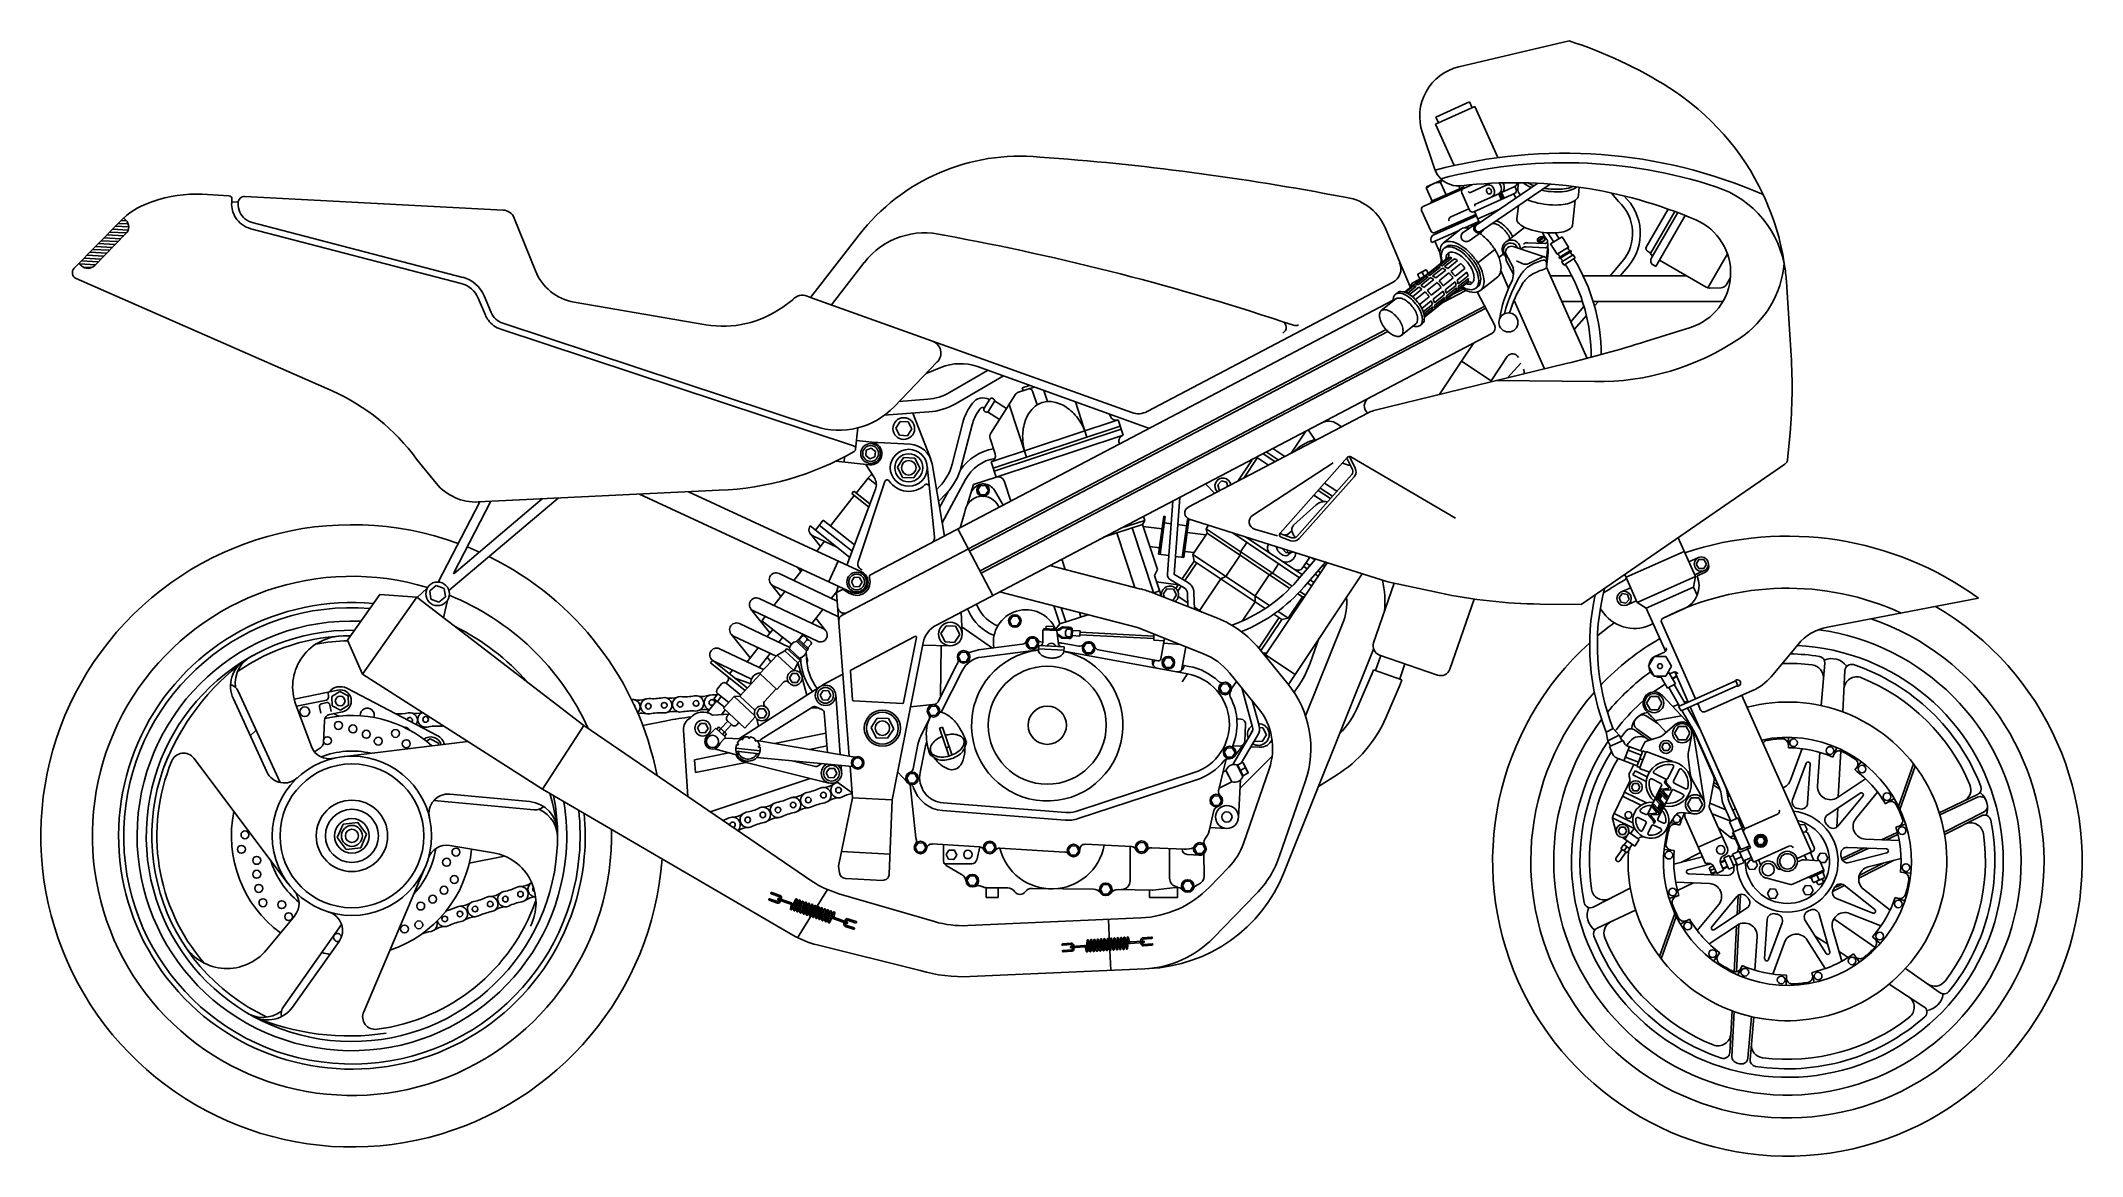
# Model space of a CAD drawing. Extents: x 9.5 to 89.6, y 8.4 to 52.1.
import ezdxf

# ---------------------------------------------------------------- set-up
doc = ezdxf.new("R2010")
doc.units = 0
doc.layers.get('0').update_dxf_attribs({"linetype": 'CONTINUOUS'})
for name, color, linetype in [('BARS', 7, 'CONTINUOUS'), ('EXHAUST', 112, 'CONTINUOUS'), ('FAIRING', 1, 'CONTINUOUS'), ('FCALIPER', 7, 'CONTINUOUS'), ('FEND', 7, 'CONTINUOUS'), ('FENDER', 1, 'CONTINUOUS'), ('FPEG', 7, 'CONTINUOUS'), ('FRAME', 40, 'CONTINUOUS'), ('FROTOR', 7, 'CONTINUOUS'), ('FWHEEL', 7, 'CONTINUOUS'), ('GAUGES', 6, 'CONTINUOUS'), ('MOTOR', 7, 'CONTINUOUS'), ('RADIATOR', 132, 'CONTINUOUS'), ('REND', 134, 'CONTINUOUS'), ('RROTOR', 7, 'CONTINUOUS'), ('RWHEEL', 7, 'CONTINUOUS'), ('SEAT', 7, 'CONTINUOUS'), ('SHOCK', 1, 'CONTINUOUS'), ('TAIL', 1, 'CONTINUOUS'), ('TANK', 1, 'CONTINUOUS')]:
    doc.layers.add(name, color=color, linetype=linetype)

# ---------------------------------------------------------------- blocks, each defined once
blk = doc.blocks.new('HEXHEAD', base_point=(56.218, 0.216))
for p, q in [((55.885, 0.794), (55.552, 0.216)), ((55.552, 0.216), (55.885, -0.361)), ((56.552, 0.794), (55.885, 0.794)), ((56.885, 0.216), (56.552, 0.794)), ((56.552, -0.361), (56.885, 0.216)), ((55.885, -0.361), (56.552, -0.361))]:
    blk.add_line(p, q)

msp = doc.modelspace()

# ---------------------------------------------------------------- linework, layer by layer
at = {"layer": 'BARS'}
for p, q in [((65.824, 44.912), (68.244, 46.554)), ((65.986, 44.664), (68.726, 46.523)), ((67.479, 46.576), (67.454, 46.352)), ((67.479, 45.677), (67.419, 45.147)), ((67.531, 46.132), (67.523, 46.065)), ((69.709, 45.886), (69.597, 44.9)), ((69.868, 46.398), (69.833, 46.083)), ((71.405, 45.842), (71.135, 46.171)), ((65.812, 44.966), (65.318, 44.63)), ((66.037, 44.635), (65.542, 44.299)), ((67.984, 43.833), (67.279, 44.069)), ((68.63, 44.104), (68.576, 43.578)), ((67.28, 43.219), (66.97, 43.813)), ((67.286, 42.985), (67.002, 43.529)), ((68.645, 43.858), (68.582, 43.243)), ((71.552, 43.482), (71.073, 42.922)), ((71.78, 43.288), (71.468, 42.922)), ((70.05, 41.725), (69.534, 41.121)), ((70.614, 41.922), (70.461, 41.744)), ((70.144, 41.373), (69.669, 40.817))]:
    msp.add_line(p, q, dxfattribs=at)
at = {"layer": 'BARS', "color": 7}
for p, q in [((64.532, 44.206), (65.196, 44.736)), ((64.566, 44.003), (64.644, 44.065)), ((67.067, 44.304), (67.719, 44.824)), ((67.78, 44.062), (68.526, 44.023)), ((67.849, 44.223), (68.516, 44.188)), ((68.599, 44.351), (68.492, 44.483)), ((68.646, 43.899), (68.621, 44.294)), ((63.011, 42.285), (64.705, 43.635)), ((64.724, 43.804), (64.721, 43.808)), ((65.891, 43.434), (66.556, 43.963)), ((66.716, 43.639), (66.894, 43.781)), ((66.968, 43.832), (67.002, 43.527)), ((67.405, 43.51), (67.629, 43.406)), ((67.884, 43.407), (68.434, 43.667)), ((67.984, 43.833), (68.529, 43.661)), ((68.577, 43.533), (68.576, 43.578)), ((68.582, 43.243), (68.577, 43.533)), ((63.79, 41.307), (65.484, 42.658)), ((65.656, 42.635), (65.653, 42.638)), ((65.812, 42.439), (65.89, 42.501)), ((66.002, 42.361), (66.667, 42.89)), ((62.102, 41.561), (62.673, 42.016)), ((62.655, 42.199), (62.733, 42.261)), ((62.881, 40.583), (63.452, 41.038)), ((63.627, 40.979), (63.705, 41.041))]:
    msp.add_line(p, q, dxfattribs=at)
at = {"layer": 'BARS', "color": 8}
for p, q in [((68.247, 44.291), (68.454, 44.455)), ((68.282, 44.27), (68.491, 44.436)), ((68.863, 44.247), (68.635, 44.613)), ((68.744, 44.173), (69.194, 44.453)), ((68.744, 44.173), (68.993, 43.773)), ((69.075, 44.379), (68.93, 44.611)), ((69.443, 44.053), (68.993, 43.773)), ((69.194, 44.453), (69.443, 44.053)), ((69.443, 44.053), (69.431, 44.001)), ((63.916, 42.96), (64.305, 43.27)), ((64.019, 42.948), (64.407, 43.258)), ((64.383, 43.332), (64.772, 43.642)), ((64.485, 43.32), (64.874, 43.63)), ((64.58, 43.287), (64.968, 43.597)), ((64.706, 43.212), (65.095, 43.521)), ((64.835, 43.099), (65.223, 43.408)), ((68.993, 43.773), (69.045, 43.761)), ((69.528, 43.917), (69.078, 43.637)), ((69.078, 43.637), (69.09, 43.689)), ((69.078, 43.637), (69.099, 43.603)), ((69.549, 43.883), (69.099, 43.603)), ((69.099, 43.603), (69.151, 43.591)), ((69.633, 43.747), (69.184, 43.467)), ((69.184, 43.467), (69.196, 43.519)), ((69.184, 43.467), (69.26, 43.344)), ((69.71, 43.624), (69.26, 43.344)), ((69.528, 43.917), (69.476, 43.929)), ((69.528, 43.917), (69.549, 43.883)), ((69.537, 43.831), (69.549, 43.883)), ((69.582, 43.759), (69.633, 43.747)), ((69.633, 43.747), (69.71, 43.624)), ((63.052, 42.271), (63.371, 42.526)), ((63.127, 42.237), (63.474, 42.514)), ((63.206, 42.192), (63.568, 42.481)), ((63.45, 42.588), (63.838, 42.898)), ((63.552, 42.576), (63.941, 42.886)), ((63.646, 42.543), (64.035, 42.853)), ((63.773, 42.468), (64.161, 42.777)), ((63.901, 42.355), (64.29, 42.664)), ((64.06, 42.162), (64.449, 42.471)), ((64.113, 42.915), (64.502, 43.225)), ((64.239, 42.84), (64.628, 43.149)), ((64.368, 42.727), (64.756, 43.036)), ((64.527, 42.534), (64.915, 42.843)), ((64.605, 42.381), (64.994, 42.69)), ((64.65, 42.241), (65.039, 42.55)), ((64.662, 42.141), (65.05, 42.451)), ((64.994, 42.906), (65.382, 43.215)), ((65.072, 42.753), (65.461, 43.062)), ((65.117, 42.613), (65.506, 42.922)), ((65.117, 42.411), (65.506, 42.721)), ((65.129, 42.513), (65.517, 42.823)), ((63.319, 42.107), (63.694, 42.405)), ((63.434, 41.983), (63.823, 42.292)), ((63.592, 41.789), (63.982, 42.099)), ((63.685, 41.648), (64.06, 41.946)), ((63.743, 41.517), (64.105, 41.806)), ((63.77, 41.43), (64.117, 41.707)), ((64.139, 42.009), (64.527, 42.318)), ((64.184, 41.869), (64.572, 42.178)), ((64.184, 41.667), (64.572, 41.977)), ((64.195, 41.769), (64.584, 42.079)), ((64.65, 42.039), (65.039, 42.349)), ((63.786, 41.35), (64.105, 41.605))]:
    msp.add_line(p, q, dxfattribs=at)
at = {"layer": 'BARS'}
for points in [[(67.667, 46.574, 0.061), (67.855, 46.45, 0.022), (67.997, 46.387, 0.037)], [(67.454, 46.352, 0.216), (67.522, 46.142, 0.018), (67.568, 46.095, 0.05)], [(67.833, 45.917, 0.044), (68.131, 45.807, 0.037), (68.587, 45.721, 0.037), (69.051, 45.703, 0.05), (69.405, 45.752, 0.093), (69.72, 45.893, 0.216), (69.833, 46.083, 0.216)], [(68.369, 46.281, 0.023), (68.646, 46.237, 0.037), (69.11, 46.219, 0.05), (69.464, 46.268, 0.093), (69.778, 46.409, 0.002), (69.779, 46.41, 0.216)], [(67.419, 45.147, 0.216), (67.462, 45.015, 0.093), (67.707, 44.83, 0.05), (68.022, 44.711, 0.037), (68.464, 44.627, 0.037), (68.913, 44.61, 0.05), (69.247, 44.656, 0.093), (69.527, 44.782, 0.216), (69.597, 44.9, 0.216)]]:
    msp.add_lwpolyline(points, format="xyb", dxfattribs=at)
at = {"layer": 'BARS', "color": 8}
for points in [[(67.846, 46.569, 0.018), (67.9, 46.54, 0.032), (68.1, 46.456, 0.037)], [(68.488, 46.361, 0.014), (68.657, 46.337, 0.037), (69.106, 46.32, 0.05), (69.44, 46.366, 0.057), (69.618, 46.431, 0.216)], [(68.225, 44.302), (68.243, 44.27, 0.107), (68.284, 44.245, 0.078), (68.34, 44.235), (68.395, 44.243), (68.451, 44.265, 0.078), (68.491, 44.296, 0.107), (68.516, 44.337), (68.518, 44.373), (68.518, 44.373, 0.107)], [(64.407, 43.258, 0.055), (64.309, 43.27, 0.006), (64.305, 43.27, 0.172)], [(64.485, 43.32, 0.055), (64.387, 43.332, 0.006), (64.383, 43.332, 0.172)], [(64.706, 43.212, 0.048), (64.58, 43.287, 0.105)], [(64.874, 43.63, 0.055), (64.776, 43.642, 0.006), (64.772, 43.642, 0.172)], [(65.095, 43.521, 0.048), (64.968, 43.597, 0.105)], [(65.382, 43.215, 0.035), (65.306, 43.315, 0.026), (65.223, 43.408, 0.066)], [(63.474, 42.514, 0.055), (63.375, 42.526, 0.006), (63.371, 42.526, 0.172)], [(63.552, 42.576, 0.055), (63.453, 42.588, 0.006), (63.45, 42.588, 0.172)], [(63.694, 42.405, 0.048), (63.568, 42.481, 0.105)], [(63.773, 42.468, 0.048), (63.646, 42.543, 0.105)], [(63.941, 42.886, 0.055), (63.842, 42.898, 0.006), (63.838, 42.898, 0.172)], [(64.019, 42.948, 0.055), (63.92, 42.96, 0.006), (63.916, 42.96, 0.172)], [(64.161, 42.777, 0.048), (64.035, 42.853, 0.105)], [(64.239, 42.84, 0.048), (64.113, 42.915, 0.105)], [(64.449, 42.471, 0.035), (64.373, 42.571, 0.026), (64.29, 42.664, 0.066)], [(64.527, 42.534, 0.035), (64.451, 42.633, 0.026), (64.368, 42.727, 0.066)], [(64.628, 43.149, 0.048), (64.502, 43.225, 0.105)], [(64.915, 42.843, 0.035), (64.839, 42.943, 0.026), (64.756, 43.036, 0.066)], [(64.994, 42.906, 0.035), (64.918, 43.005, 0.026), (64.835, 43.099, 0.066)], [(64.994, 42.69, -0.048), (65.039, 42.55, -0.105)], [(65.05, 42.451, -0.055), (65.04, 42.352, -0.006), (65.039, 42.349, -0.172)], [(65.072, 42.753, -0.048), (65.117, 42.613, -0.105)], [(65.129, 42.513, -0.055), (65.118, 42.415, -0.006), (65.117, 42.411, -0.172)], [(65.461, 43.062, -0.048), (65.506, 42.922, -0.105)], [(65.517, 42.823, -0.055), (65.507, 42.724, -0.006), (65.506, 42.721, -0.172)], [(63.982, 42.099, 0.035), (63.906, 42.199, 0.026), (63.823, 42.292, 0.066)], [(64.06, 42.162, 0.035), (63.984, 42.261, 0.026), (63.901, 42.355, 0.062)], [(64.06, 41.946, -0.048), (64.105, 41.806, -0.105)], [(64.117, 41.707, -0.055), (64.106, 41.608, -0.006), (64.105, 41.605, -0.172)], [(64.139, 42.009, -0.048), (64.184, 41.869, -0.105)], [(64.195, 41.769, -0.055), (64.184, 41.671, -0.006), (64.184, 41.667, -0.172)], [(64.527, 42.318, -0.048), (64.572, 42.178, -0.105)], [(64.584, 42.079, -0.055), (64.573, 41.98, -0.006), (64.572, 41.977, -0.172)], [(64.605, 42.381, -0.048), (64.65, 42.241, -0.105)], [(64.662, 42.141, -0.055), (64.651, 42.043, -0.006), (64.65, 42.039, -0.172)]]:
    msp.add_lwpolyline(points, format="xyb", dxfattribs=at)
at = {"layer": 'BARS', "color": 7}
for points in [[(67.153, 44.372, 0.029), (67.114, 44.462, 0.065), (66.985, 44.653, 0.052), (66.807, 44.834, 0.066), (66.637, 44.94, 0.105), (66.455, 44.98, 0.003), (66.453, 44.98, 0.172)], [(67.255, 44.454, 0.018), (67.226, 44.518, 0.064), (67.081, 44.733, 0.052), (66.887, 44.93, 0.066), (66.688, 45.054, 0.038), (66.606, 45.084, 0.172)], [(64.532, 44.206, 0.175), (64.42, 44.025, 0.104), (64.421, 43.676, 0.039), (64.485, 43.459, 0.051)], [(65.812, 42.439, 0.175), (65.906, 42.592, 0.104), (65.906, 42.888, 0.065), (65.786, 43.228, 0.064), (65.58, 43.533, 0.051), (65.295, 43.823, 0.065), (65.025, 43.994, 0.104), (64.736, 44.061, 0.175), (64.566, 44.003, 0.175), (64.471, 43.85, 0.104), (64.472, 43.554, 0.018), (64.494, 43.466, 0.051)], [(66.002, 42.361, 0.175), (66.114, 42.541, 0.104), (66.113, 42.891, 0.065), (65.972, 43.292, 0.064), (65.728, 43.651, 0.051), (65.393, 43.994, 0.065), (65.073, 44.196, 0.104), (64.733, 44.274, 0.175), (64.532, 44.206, 0.175)], [(65.89, 42.501, 0.175), (65.985, 42.655, 0.104), (65.984, 42.951, 0.065), (65.864, 43.291, 0.064), (65.658, 43.595, 0.051), (65.374, 43.885, 0.065), (65.103, 44.057, 0.104), (64.814, 44.123, 0.175), (64.644, 44.065, 0.175)], [(65.55, 44.787, 0.045), (65.397, 44.804, 0.175), (65.196, 44.736, 0.175)], [(66.667, 42.89, 0.175), (66.779, 43.071, 0.104), (66.778, 43.421, 0.065), (66.637, 43.822, 0.064), (66.393, 44.181, 0.051), (66.057, 44.524, 0.019), (65.971, 44.59, 0.104)], [(65.656, 42.635, 0.175), (65.727, 42.75, 0.104), (65.727, 42.972, 0.065), (65.637, 43.227, 0.064), (65.482, 43.455, 0.051), (65.269, 43.673, 0.065), (65.066, 43.801, 0.104), (64.849, 43.851, 0.175), (64.721, 43.808, 0.175), (64.651, 43.693, 0.052), (64.639, 43.582, 0.065)], [(65.231, 42.456, 0.038), (65.413, 42.354, 0.104), (65.752, 42.276, 0.175), (66.002, 42.361, 0.175)], [(65.273, 42.489, 0.018), (65.353, 42.448, 0.104), (65.642, 42.381, 0.175), (65.812, 42.439, 0.175)], [(65.418, 42.605, 0.052), (65.528, 42.591, 0.175), (65.656, 42.635, 0.175)], [(63.627, 40.979, 0.175), (63.701, 41.099, 0.104), (63.7, 41.33, 0.065), (63.607, 41.595, 0.064), (63.446, 41.832, 0.051), (63.224, 42.059, 0.065), (63.013, 42.192, 0.104), (62.788, 42.244, 0.175), (62.655, 42.199, 0.175), (62.581, 42.079, 0.066), (62.57, 41.933, 0.065)], [(63.452, 41.038, 0.172), (63.514, 41.136, 0.105), (63.515, 41.322, 0.066), (63.442, 41.536, 0.065), (63.313, 41.726, 0.052), (63.135, 41.907, 0.066), (62.964, 42.013, 0.105), (62.783, 42.053, 0.172), (62.673, 42.016, 0.172)], [(63.705, 41.041, 0.175), (63.779, 41.161, 0.104), (63.779, 41.392, 0.065), (63.685, 41.657, 0.064), (63.524, 41.894, 0.051), (63.302, 42.121, 0.065), (63.091, 42.255, 0.104), (62.866, 42.306, 0.175), (62.733, 42.261, 0.175)], [(63.349, 40.956, 0.066), (63.494, 40.934, 0.175), (63.627, 40.979, 0.175)]]:
    msp.add_lwpolyline(points, format="xyb", dxfattribs=at)
at = {"layer": 'BARS', "color": 8}
msp.add_lwpolyline([(68.226, 44.325), (68.225, 44.302)], dxfattribs=at)
msp.add_lwpolyline([(68.226, 44.325), (68.244, 44.294, 0.107), (68.285, 44.269, 0.078), (68.341, 44.259), (68.395, 44.266), (68.452, 44.288, 0.078), (68.492, 44.319, 0.107), (68.517, 44.36), (68.519, 44.396), (68.501, 44.428, 0.107), (68.46, 44.453, 0.078), (68.41, 44.462), (68.349, 44.455), (68.293, 44.433, 0.078), (68.253, 44.402, 0.107), (68.228, 44.361)], format="xyb", close=True, dxfattribs=at)
at = {"layer": 'BARS', "color": 7}
msp.add_lwpolyline([(62.881, 40.583, 0.172), (62.943, 40.681, 0.105), (62.944, 40.867, 0.066), (62.871, 41.081, 0.065), (62.742, 41.271, 0.052), (62.564, 41.452, 0.066), (62.393, 41.558, 0.105), (62.212, 41.598, 0.172), (62.102, 41.561, 0.172), (62.041, 41.462, 0.105), (62.04, 41.276, 0.066), (62.105, 41.086, 0.052), (62.242, 40.872, 0.052), (62.42, 40.691, 0.066), (62.59, 40.585, 0.105), (62.772, 40.545, 0.172)], format="xyb", close=True, dxfattribs=at)
msp.add_circle((67.088, 41.097), 0.375, dxfattribs=at)
at = {"layer": 'BARS'}
for centre, radius, start, end in [((70.259, 44.587), 1.7, 319.494, 47.598), ((70.259, 44.587), 2, 319.494, 47.551), ((65.924, 44.8), 0.2, 82.166, 346.505), ((65.924, 44.8), 0.15, 116.425, 313.921), ((65.43, 44.465), 0.2, 124.164, 304.164), ((68.396, 43.883), 0.25, 354.179, 3.554)]:
    msp.add_arc(centre, radius, start, end, dxfattribs=at)
at = {"layer": 'BARS', "color": 7}
for centre, radius, start, end in [((67.2, 43.97), 0.359, 0.8, 233.13), ((67.175, 43.924), 0.285, 18.017, 227.027), ((67.204, 43.845), 0.237, 71.525, 190.647), ((67.766, 43.813), 0.25, 86.969, 140.77), ((67.836, 43.974), 0.25, 86.969, 128.554), ((68.687, 44.64), 0.25, 182.203, 218.959), ((68.521, 44.288), 0.1, 266.969, 38.959), ((68.532, 44.123), 0.1, 266.969, 3.554), ((64.631, 43.729), 0.12, 308.554, 38.554), ((68.449, 42.466), 1, 121.459, 146.174), ((67.755, 43.678), 0.3, 245.018, 295.298), ((68.92, 41.696), 1.903, 104.169, 121.459), ((68.476, 43.577), 0.1, 1.007, 115.298), ((68.479, 43.444), 0.1, 1.007, 104.169), ((68.376, 43.461), 0.3, 286.425, 313.511), ((68.587, 43.533), 0.01, 181.007, 333.376), ((65.559, 42.564), 0.12, 38.554, 128.554), ((71.394, 40.53), 4.704, 153.477, 171.218), ((71.526, 40.404), 4.704, 146.174, 167.274), ((71.646, 40.145), 4.704, 148.107, 163.643), ((66.29, 43.078), 1, 333.477, 8.154), ((68.502, 42.102), 1, 123.392, 148.107), ((68.999, 41.348), 1.903, 106.425, 123.392)]:
    msp.add_arc(centre, radius, start, end, dxfattribs=at)
at = {"layer": 'BARS', "color": 8}
for centre, radius, start, end in [((69.031, 43.702), 0.06, 346.925, 76.925), ((69.137, 43.532), 0.06, 346.925, 76.925), ((63.432, 39.778), 6.899, 359.599, 31.49), ((69.489, 43.988), 0.06, 166.925, 256.925), ((69.595, 43.818), 0.06, 166.925, 256.925), ((63.432, 39.778), 7.299, 0.469, 31.49), ((64.868, 42.13), 0.1, 201.995, 211.554)]:
    msp.add_arc(centre, radius, start, end, dxfattribs=at)
at = {"layer": 'EXHAUST'}
for p, q in [((25.118, 30.917), (26.75, 34.06)), ((25.534, 30.585), (29.813, 34.208)), ((25.717, 31.257), (27.183, 34.081)), ((25.733, 31.245), (29.197, 34.178)), ((49.107, 31.565), (52.677, 30.643)), ((22.819, 30.427), (21.558, 28.641)), ((24.274, 30.322), (22.819, 30.427)), ((24.301, 30.319), (24.68, 30.671)), ((47.129, 30.526), (52.538, 29.13)), ((53.139, 30.493), (55.674, 29.498)), ((24.274, 30.322), (22.145, 27.305)), ((30.822, 25.296), (24.274, 30.322)), ((25.481, 30.208), (25.322, 29.518)), ((52.538, 29.13), (55.125, 28.102)), ((60.584, 29.276), (59.133, 25.663)), ((22.145, 27.305), (21.558, 28.641)), ((57.311, 28.304), (58.438, 26.923)), ((61.802, 28.283), (58.28, 19.515)), ((29.21, 22.789), (22.145, 27.305)), ((56.149, 27.356), (57.276, 25.974)), ((30.822, 25.296), (29.21, 22.789)), ((39.767, 19.185), (30.822, 25.296)), ((57.702, 23.576), (56.695, 20.665)), ((29.21, 22.789), (39.025, 17.063)), ((59.12, 23.086), (58.113, 20.175)), ((56.125, 19.739), (55.358, 18.951)), ((40.379, 18.858), (39.909, 18.097)), ((44.581, 17.599), (40.832, 18.695)), ((57.2, 18.693), (55.51, 16.956)), ((39.825, 17.96), (39.211, 16.966)), ((45.881, 17.442), (52.67, 17.745)), ((51.404, 17.688), (51.446, 16.739)), ((39.973, 16.684), (44.019, 15.68)), ((51.458, 16.475), (51.493, 15.69)), ((45.97, 15.444), (52.821, 15.75))]:
    msp.add_line(p, q, dxfattribs=at)
at = {"layer": 'EXHAUST', "color": 8}
for p, q in [((38.415, 18.328), (38.094, 18.44)), ((38.435, 18.383), (38.113, 18.495)), ((38.502, 18.573), (38.179, 18.686)), ((38.52, 18.628), (38.198, 18.74)), ((38.446, 18.455), (38.94, 18.283)), ((38.465, 18.51), (38.968, 18.335)), ((38.487, 18.441), (38.473, 18.401)), ((38.52, 18.535), (38.506, 18.496)), ((38.542, 18.422), (38.529, 18.383)), ((38.575, 18.515), (38.561, 18.476)), ((39.134, 18.477), (39.019, 18.261)), ((39.131, 18.469), (39.055, 18.052)), ((39.188, 18.458), (39.113, 18.042)), ((39.257, 18.435), (39.146, 18.226)), ((39.254, 18.426), (39.178, 18.01)), ((39.312, 18.416), (39.236, 17.999)), ((38.96, 18.249), (38.932, 18.095)), ((39.097, 18.285), (38.986, 18.076)), ((39.018, 18.242), (38.989, 18.085)), ((39.221, 18.242), (39.11, 18.034)), ((39.344, 18.199), (39.233, 17.991)), ((39.38, 18.392), (39.269, 18.183)), ((39.377, 18.383), (39.302, 17.967)), ((39.467, 18.156), (39.356, 17.948)), ((39.435, 18.373), (39.359, 17.956)), ((39.504, 18.349), (39.393, 18.141)), ((39.501, 18.34), (39.425, 17.924)), ((39.591, 18.113), (39.48, 17.905)), ((39.558, 18.33), (39.483, 17.913)), ((39.627, 18.306), (39.516, 18.098)), ((39.624, 18.297), (39.548, 17.881)), ((39.714, 18.07), (39.603, 17.862)), ((39.682, 18.287), (39.606, 17.87)), ((39.75, 18.263), (39.639, 18.055)), ((39.747, 18.255), (39.672, 17.838)), ((39.837, 18.027), (39.726, 17.819)), ((39.805, 18.244), (39.729, 17.828)), ((39.874, 18.22), (39.763, 18.012)), ((39.871, 18.212), (39.795, 17.795)), ((39.96, 17.984), (39.849, 17.776)), ((39.928, 18.201), (39.852, 17.785)), ((39.997, 18.177), (39.886, 17.969)), ((39.994, 18.169), (39.918, 17.752)), ((40.084, 17.942), (39.973, 17.733)), ((40.051, 18.158), (39.976, 17.742)), ((40.12, 18.134), (40.009, 17.926)), ((40.117, 18.126), (40.041, 17.709)), ((40.207, 17.899), (40.096, 17.69)), ((40.175, 18.115), (40.099, 17.699)), ((40.243, 18.091), (40.132, 17.883)), ((40.24, 18.083), (40.165, 17.667)), ((40.33, 17.856), (40.219, 17.648)), ((40.298, 18.072), (40.222, 17.656)), ((40.367, 18.049), (40.256, 17.84)), ((40.364, 18.04), (40.288, 17.624)), ((40.454, 17.813), (40.343, 17.605)), ((40.421, 18.03), (40.346, 17.613)), ((40.49, 18.006), (40.379, 17.797)), ((40.487, 17.997), (40.411, 17.581)), ((40.581, 17.778), (40.466, 17.562)), ((40.545, 17.987), (40.469, 17.57)), ((40.613, 17.963), (40.502, 17.755)), ((40.61, 17.954), (40.582, 17.798)), ((40.632, 17.704), (41.135, 17.529)), ((40.668, 17.944), (40.64, 17.79)), ((40.659, 17.756), (41.154, 17.584)), ((41.058, 17.618), (41.071, 17.656)), ((41.112, 17.598), (41.126, 17.638)), ((41.164, 17.657), (41.487, 17.544)), ((41.184, 17.711), (41.506, 17.599)), ((41.025, 17.524), (41.039, 17.563)), ((41.08, 17.504), (41.093, 17.544)), ((41.08, 17.411), (41.401, 17.299)), ((41.098, 17.466), (41.421, 17.354)), ((50.565, 16.86), (50.545, 16.616)), ((50.566, 16.851), (50.661, 16.438)), ((50.623, 16.864), (50.718, 16.452)), ((50.695, 16.869), (50.676, 16.634)), ((50.696, 16.86), (50.791, 16.448)), ((50.753, 16.873), (50.848, 16.461)), ((50.826, 16.879), (50.806, 16.643)), ((50.826, 16.87), (50.921, 16.457)), ((50.883, 16.883), (50.978, 16.47)), ((50.956, 16.888), (50.936, 16.653)), ((50.956, 16.879), (51.052, 16.467)), ((51.013, 16.892), (51.109, 16.48)), ((51.086, 16.897), (51.066, 16.662)), ((51.087, 16.888), (51.182, 16.476)), ((51.144, 16.901), (51.239, 16.489)), ((51.216, 16.907), (51.197, 16.672)), ((51.217, 16.898), (51.312, 16.485)), ((51.274, 16.911), (51.369, 16.498)), ((51.346, 16.916), (51.327, 16.681)), ((51.347, 16.907), (51.442, 16.495)), ((51.404, 16.92), (51.499, 16.508)), ((51.477, 16.925), (51.457, 16.69)), ((51.477, 16.916), (51.572, 16.504)), ((51.534, 16.93), (51.629, 16.517)), ((51.607, 16.935), (51.587, 16.7)), ((51.607, 16.926), (51.703, 16.513)), ((51.664, 16.939), (51.76, 16.527)), ((51.737, 16.944), (51.717, 16.709)), ((51.738, 16.935), (51.833, 16.523)), ((51.795, 16.948), (51.89, 16.536)), ((51.867, 16.954), (51.848, 16.718)), ((51.868, 16.945), (51.963, 16.532)), ((51.925, 16.958), (52.02, 16.545)), ((51.997, 16.963), (51.978, 16.728)), ((51.998, 16.954), (52.093, 16.542)), ((52.055, 16.967), (52.15, 16.555)), ((52.128, 16.972), (52.108, 16.737)), ((52.128, 16.963), (52.164, 16.808)), ((52.185, 16.976), (52.22, 16.824)), ((52.252, 16.801), (52.774, 16.838)), ((52.672, 16.831), (52.669, 16.872)), ((52.73, 16.835), (52.727, 16.877)), ((52.752, 16.967), (53.091, 16.991)), ((52.755, 16.909), (53.095, 16.934)), ((49.941, 16.756), (49.602, 16.731)), ((49.947, 16.698), (49.606, 16.673)), ((49.961, 16.496), (49.621, 16.472)), ((49.964, 16.439), (49.625, 16.414)), ((49.938, 16.625), (50.469, 16.663)), ((49.942, 16.567), (50.464, 16.605)), ((49.979, 16.67), (49.982, 16.628)), ((49.986, 16.57), (49.989, 16.529)), ((50.037, 16.673), (50.04, 16.632)), ((50.044, 16.575), (50.047, 16.534)), ((50.496, 16.582), (50.531, 16.429)), ((50.552, 16.597), (50.588, 16.442)), ((50.608, 16.668), (50.588, 16.433)), ((50.738, 16.678), (50.719, 16.443)), ((50.868, 16.687), (50.849, 16.452)), ((50.999, 16.696), (50.979, 16.461)), ((51.129, 16.706), (51.109, 16.471)), ((51.259, 16.715), (51.239, 16.48)), ((51.389, 16.725), (51.37, 16.489)), ((51.519, 16.734), (51.5, 16.499)), ((51.65, 16.743), (51.63, 16.508)), ((51.78, 16.753), (51.76, 16.518)), ((51.91, 16.762), (51.89, 16.527)), ((52.04, 16.771), (52.021, 16.536)), ((52.171, 16.79), (52.151, 16.546)), ((52.247, 16.742), (52.778, 16.78)), ((52.679, 16.732), (52.676, 16.773)), ((52.737, 16.735), (52.734, 16.777)), ((52.769, 16.708), (53.11, 16.732)), ((52.775, 16.65), (53.114, 16.674))]:
    msp.add_line(p, q, dxfattribs=at)
at = {"layer": 'EXHAUST'}
msp.add_circle((25.089, 30.454), 0.463, dxfattribs=at)
for centre, radius, start, end in [((46.462, 33.576), 0.703, 22.657, 176.533), ((25.726, 31.252), 0.01, 152.559, 310.253), ((51.678, 26.77), 4, 68.566, 75.53), ((58.496, 30.115), 3.75, 354.684, 13.463), ((58.496, 30.115), 2.25, 338.119, 5.138), ((54.212, 25.775), 4, 39.223, 68.566), ((54.212, 25.775), 2.5, 39.223, 68.566), ((55.34, 24.393), 4, 340.922, 39.223), ((55.34, 24.393), 2.5, 340.922, 39.223), ((54.333, 21.482), 2.5, 315.783, 340.922), ((54.333, 21.482), 4, 315.783, 340.922), ((52.713, 21.751), 6, 272.551, 338.119), ((41.954, 22.534), 4, 236.86, 253.704), ((52.492, 21.741), 4, 272.551, 315.783), ((40.972, 20.558), 4, 240.875, 255.54), ((45.703, 21.438), 4, 253.704, 272.551), ((52.643, 19.746), 4, 272.551, 315.783), ((45.703, 21.438), 6, 253.704, 272.551)]:
    msp.add_arc(centre, radius, start, end, dxfattribs=at)
at = {"layer": 'EXHAUST', "color": 8}
for centre, radius, start, end in [((38.103, 18.467), 0.029, 70.82, 250.818), ((38.189, 18.713), 0.029, 70.82, 250.818), ((38.455, 18.483), 0.029, 70.818, 250.82), ((38.492, 18.545), 0.03, 340.819, 70.819), ((38.491, 18.544), 0.089, 340.819, 70.819), ((39.16, 18.464), 0.029, 349.689, 169.689), ((39.283, 18.421), 0.029, 349.689, 169.689), ((38.445, 18.412), 0.089, 250.819, 340.819), ((38.445, 18.411), 0.03, 250.819, 340.819), ((38.961, 18.09), 0.029, 169.688, 349.689), ((38.93, 18.255), 0.03, 349.689, 70.819), ((38.93, 18.255), 0.089, 349.689, 70.819), ((39.084, 18.047), 0.029, 169.688, 349.689), ((39.207, 18.004), 0.029, 169.688, 349.689), ((39.33, 17.961), 0.029, 169.688, 349.689), ((39.406, 18.378), 0.029, 349.689, 169.689), ((39.454, 17.919), 0.029, 169.688, 349.689), ((39.53, 18.335), 0.029, 349.689, 169.689), ((39.577, 17.876), 0.029, 169.688, 349.689), ((39.653, 18.292), 0.029, 349.689, 169.689), ((39.7, 17.833), 0.029, 169.688, 349.689), ((39.776, 18.249), 0.029, 349.689, 169.689), ((39.824, 17.79), 0.029, 169.688, 349.689), ((39.899, 18.206), 0.029, 349.689, 169.689), ((39.947, 17.747), 0.029, 169.688, 349.689), ((40.023, 18.163), 0.029, 349.689, 169.689), ((40.07, 17.704), 0.029, 169.688, 349.689), ((40.146, 18.121), 0.029, 349.689, 169.689), ((40.193, 17.661), 0.029, 169.688, 349.689), ((40.269, 18.078), 0.029, 349.689, 169.689), ((40.317, 17.618), 0.029, 169.688, 349.689), ((40.393, 18.035), 0.029, 349.689, 169.689), ((40.516, 17.992), 0.029, 349.689, 169.689), ((40.669, 17.784), 0.089, 169.689, 250.819), ((40.639, 17.949), 0.029, 349.689, 169.689), ((40.669, 17.784), 0.03, 169.689, 250.819), ((41.155, 17.627), 0.089, 70.819, 160.819), ((41.155, 17.628), 0.03, 70.819, 160.819), ((40.44, 17.576), 0.029, 169.688, 349.689), ((41.109, 17.495), 0.089, 160.819, 250.819), ((41.108, 17.494), 0.03, 160.819, 250.819), ((41.144, 17.557), 0.029, 250.82, 70.818), ((41.411, 17.326), 0.029, 250.82, 70.818), ((41.496, 17.572), 0.029, 250.82, 70.818), ((50.594, 16.857), 0.029, 12.988, 192.988), ((50.725, 16.867), 0.029, 12.988, 192.988), ((50.855, 16.876), 0.029, 12.988, 192.988), ((50.985, 16.886), 0.029, 12.988, 192.988), ((51.115, 16.895), 0.029, 12.988, 192.988), ((51.245, 16.904), 0.029, 12.988, 192.988), ((51.376, 16.914), 0.029, 12.988, 192.988), ((51.506, 16.923), 0.029, 12.988, 192.988), ((51.636, 16.932), 0.029, 12.988, 192.988), ((51.766, 16.942), 0.029, 12.988, 192.988), ((51.896, 16.951), 0.029, 12.988, 192.988), ((52.026, 16.961), 0.029, 12.988, 192.988), ((52.157, 16.97), 0.029, 12.988, 192.988), ((52.25, 16.831), 0.03, 192.988, 274.118), ((52.758, 16.878), 0.089, 94.118, 184.118), ((52.757, 16.879), 0.03, 94.118, 184.118), ((52.776, 16.809), 0.029, 274.119, 94.117), ((53.093, 16.963), 0.029, 274.119, 94.117), ((49.604, 16.702), 0.029, 94.119, 274.117), ((49.623, 16.443), 0.029, 94.119, 274.117), ((49.94, 16.596), 0.029, 94.117, 274.119), ((49.948, 16.667), 0.089, 4.118, 94.118), ((49.949, 16.668), 0.03, 4.118, 94.118), ((49.959, 16.526), 0.03, 274.118, 4.118), ((49.958, 16.527), 0.089, 274.118, 4.118), ((50.466, 16.575), 0.089, 12.988, 94.118), ((50.466, 16.575), 0.03, 12.988, 94.118), ((50.559, 16.436), 0.029, 192.987, 12.988), ((50.689, 16.445), 0.029, 192.987, 12.988), ((50.82, 16.454), 0.029, 192.987, 12.988), ((50.95, 16.464), 0.029, 192.987, 12.988), ((51.08, 16.473), 0.029, 192.987, 12.988), ((51.21, 16.482), 0.029, 192.987, 12.988), ((51.34, 16.492), 0.029, 192.987, 12.988), ((51.471, 16.501), 0.029, 192.987, 12.988), ((51.601, 16.511), 0.029, 192.987, 12.988), ((51.731, 16.52), 0.029, 192.987, 12.988), ((51.861, 16.529), 0.029, 192.987, 12.988), ((51.991, 16.539), 0.029, 192.987, 12.988), ((52.122, 16.548), 0.029, 192.987, 12.988), ((52.25, 16.831), 0.089, 192.988, 274.118), ((52.768, 16.739), 0.089, 184.118, 274.118), ((52.767, 16.738), 0.03, 184.118, 274.118), ((53.112, 16.703), 0.029, 274.119, 94.117)]:
    msp.add_arc(centre, radius, start, end, dxfattribs=at)
at = {"layer": 'FAIRING', "color": 8}
for p, q in [((65.147, 51.12), (69.464, 52.14)), ((64.185, 47.129), (63.712, 48.536)), ((60.745, 35.771), (60.969, 35.323)), ((60.943, 35.129), (58.784, 32.703)), ((58.122, 32.825), (58.593, 32.655))]:
    msp.add_line(p, q, dxfattribs=at)
at = {"layer": 'FAIRING'}
for p, q in [((78.009, 42.48), (78.176, 39.804)), ((72.461, 40.347), (74.227, 40.901)), ((61.811, 37.637), (69.354, 39.48)), ((66.651, 38.82), (70.462, 38.774)), ((54.526, 33.846), (61.583, 37.551)), ((78.039, 35.724), (78.133, 36.754)), ((57.054, 33.529), (60.212, 35.595)), ((60.78, 35.81), (58.131, 32.835)), ((60.849, 35.844), (61.081, 35.379)), ((60.905, 35.83), (65.018, 33.415)), ((77.932, 35.541), (69.94, 30.035)), ((61.036, 35.045), (58.877, 32.62)), ((54.567, 33.386), (62.354, 30.921)), ((58.033, 32.725), (57.133, 32.99)), ((58.172, 32.674), (58.551, 32.537)), ((62.354, 30.921), (64.388, 30.489)), ((68.323, 30.053), (69.94, 30.035))]:
    msp.add_line(p, q, dxfattribs=at)
at = {"layer": 'FAIRING', "color": 8}
for centre, radius, start, end in [((64.242, 35.885), 17.073, 57.632, 72.189), ((65.607, 49.174), 2, 103.289, 198.61), ((68.029, 41.859), 10, 25.162, 57.632), ((65.133, 47.448), 1, 198.61, 202.651), ((60.812, 35.245), 0.175, 318.323, 26.526), ((58.653, 32.819), 0.175, 250.12, 318.323)]:
    msp.add_arc(centre, radius, start, end, dxfattribs=at)
at = {"layer": 'FAIRING'}
for centre, radius, start, end in [((69.287, 28.234), 19.502, 66.447, 105.089), ((69.287, 28.234), 19.126, 71.92, 104.699), ((65.133, 47.448), 1, 202.651, 225.622), ((65.133, 47.448), 1, 225.622, 276.661), ((67.337, 28.577), 18, 66.752, 96.661), ((73.981, 42.613), 4, 7.215, 71.92), ((68.029, 41.859), 10, 8.901, 25.162), ((73.554, 43.048), 2.25, 287.426, 66.752), ((73.927, 43.792), 4, 303.879, 354.465), ((68.029, 41.859), 10, 3.562, 7.215), ((57.487, 88.052), 50, 283.729, 287.426), ((70.582, 48.774), 10, 269.312, 303.879), ((58.214, 38.562), 20, 354.815, 3.562), ((62.048, 36.666), 1, 103.729, 117.705), ((60.855, 35.744), 0.1, 59.579, 138.323), ((60.812, 35.245), 0.3, 318.323, 26.526), ((77.79, 35.747), 0.25, 304.566, 354.815), ((54.642, 33.624), 0.25, 117.705, 252.438), ((57.218, 33.278), 0.3, 123.187, 253.538), ((58.206, 32.768), 0.1, 138.323, 250.12), ((58.653, 32.819), 0.3, 250.12, 318.323), ((68.547, 50.052), 20, 257.998, 269.358)]:
    msp.add_arc(centre, radius, start, end, dxfattribs=at)
at = {"layer": 'FCALIPER'}
for p, q in [((72.655, 26.429), (72.505, 26.169)), ((72.955, 26.429), (72.655, 26.429)), ((73.105, 26.169), (72.955, 26.429)), ((73.125, 26.467), (74.224, 25.287)), ((72.486, 25.872), (73.278, 25.022)), ((72.505, 26.169), (72.655, 25.909)), ((72.655, 25.909), (72.955, 25.909)), ((72.852, 25.48), (73.87, 25.667)), ((72.955, 25.909), (73.105, 26.169)), ((72.544, 24.693), (73.044, 24.847)), ((73.135, 24.897), (73.619, 25.318)), ((73.755, 25.249), (73.605, 24.989)), ((73.605, 24.989), (73.755, 24.729)), ((74.055, 25.249), (73.755, 25.249)), ((74.205, 24.989), (74.055, 25.249)), ((74.055, 24.729), (74.205, 24.989)), ((74.275, 24.918), (74.148, 24.26)), ((75.136, 23.299), (74.305, 25.167)), ((74.336, 25.057), (74.777, 22.256)), ((72.486, 24.275), (72.23, 23.61)), ((72.262, 24.297), (72.393, 24.564)), ((72.486, 24.275), (73.535, 23.872)), ((73.755, 24.729), (74.055, 24.729)), ((74.141, 24.046), (74.215, 23.417)), ((71.84, 23.24), (71.833, 23.26)), ((71.846, 23.449), (72, 23.762)), ((72.052, 23.511), (71.973, 23.35)), ((71.973, 23.35), (72.492, 23.095)), ((72.052, 23.511), (72.531, 23.276)), ((72.23, 23.61), (72.616, 23.461)), ((73.264, 23.188), (72.813, 23.409)), ((73.565, 23.666), (73.344, 23.215)), ((73.781, 23.561), (73.56, 23.11)), ((71.827, 23.051), (71.195, 21.763)), ((71.563, 22.514), (72.283, 22.161)), ((71.642, 22.675), (72.498, 22.256)), ((73.096, 22.936), (72.554, 21.83)), ((73.068, 23.016), (72.707, 23.194)), ((73.493, 22.742), (72.951, 21.636)), ((73.933, 22.593), (73.573, 22.769)), ((74.038, 22.808), (73.587, 23.029)), ((74.299, 23.158), (74.734, 22.381)), ((75.154, 23.151), (74.969, 22.171)), ((71.17, 21.67), (72.05, 21.238)), ((71.233, 21.84), (71.973, 21.477)), ((72.458, 21.543), (72.176, 21.682)), ((72.474, 21.803), (72.281, 21.897)), ((73.629, 21.758), (73.267, 21.192)), ((73.864, 21.872), (74.368, 21.823)), ((74.021, 21.857), (74.008, 21.79)), ((74.814, 19.872), (74.026, 21.642)), ((75.676, 20.475), (74.986, 22.023)), ((71.179, 21.587), (71.316, 21.088)), ((71.559, 20.901), (72.041, 20.564)), ((71.829, 21.089), (71.652, 20.836)), ((71.829, 21.089), (72.217, 20.817)), ((72.018, 21.254), (71.878, 21.054)), ((72.217, 20.817), (72.041, 20.564)), ((72.485, 21.463), (72.347, 21.181)), ((72.701, 21.357), (72.562, 21.075)), ((73.063, 21.247), (72.781, 21.385)), ((73.169, 21.462), (72.978, 21.556)), ((75.535, 20.097), (75.742, 20.189)), ((75.731, 19.659), (75.535, 20.097)), ((75.574, 20.21), (75.541, 20.196)), ((75.937, 19.751), (75.742, 20.189)), ((75.766, 20.134), (75.903, 20.196)), ((75.879, 20.25), (76.132, 20.363)), ((76.074, 19.812), (75.879, 20.25)), ((75.977, 20.031), (76.229, 20.144)), ((76.327, 19.924), (76.132, 20.363)), ((76.156, 20.308), (76.584, 20.499)), ((76.303, 19.979), (76.616, 20.119)), ((74.957, 19.709), (75.123, 19.783)), ((75.055, 19.489), (74.957, 19.709)), ((75.006, 19.599), (75.175, 19.674)), ((75.055, 19.489), (75.224, 19.565)), ((75.257, 19.491), (75.144, 19.745)), ((75.528, 19.611), (75.257, 19.491)), ((75.4, 19.906), (75.584, 19.988)), ((75.528, 19.611), (75.414, 19.866)), ((75.495, 19.685), (75.682, 19.769)), ((75.731, 19.659), (75.937, 19.751)), ((75.912, 19.806), (76.05, 19.867)), ((76.074, 19.812), (76.327, 19.924))]:
    msp.add_line(p, q, dxfattribs=at)
at = {"layer": 'FCALIPER', "color": 8}
for p, q in [((71.189, 25.171), (70.922, 25.035)), ((70.985, 24.69), (70.922, 25.035)), ((71.431, 24.916), (70.985, 24.69)), ((71.431, 24.916), (71.189, 25.171)), ((71.546, 24.69), (71.431, 24.916)), ((71.089, 24.486), (70.985, 24.69)), ((71.588, 24.708), (71.046, 24.468)), ((71.046, 24.468), (71.186, 24.154)), ((71.324, 24.022), (72.134, 23.711)), ((71.588, 24.708), (71.653, 24.563)), ((71.833, 24.462), (71.62, 23.908)), ((71.674, 24.048), (72.188, 23.851)), ((71.709, 24.51), (72.347, 24.264)), ((71.78, 24.322), (72.294, 24.124)), ((72.358, 24.292), (72.124, 23.683)), ((72.358, 24.292), (72.475, 24.247)), ((73.188, 24.596), (73.104, 24.452)), ((73.104, 24.452), (73.188, 24.307)), ((73.354, 24.596), (73.188, 24.596)), ((73.188, 24.307), (73.354, 24.307)), ((73.438, 24.452), (73.354, 24.596)), ((73.354, 24.307), (73.438, 24.452)), ((72.124, 23.683), (72.241, 23.638)), ((72.241, 23.987), (72.358, 23.943)), ((71.997, 23.015), (71.913, 22.871)), ((71.913, 22.871), (71.997, 22.726)), ((72.163, 23.015), (71.997, 23.015)), ((71.997, 22.726), (72.163, 22.726)), ((72.247, 22.871), (72.163, 23.015)), ((72.163, 22.726), (72.247, 22.871)), ((72.883, 22.391), (73.005, 22.641)), ((72.944, 22.399), (73.042, 22.599)), ((72.974, 22.403), (73.06, 22.578)), ((73.042, 22.599), (73.005, 22.641)), ((73.018, 22.668), (73.043, 22.717)), ((73.258, 22.391), (73.018, 22.668)), ((73.035, 22.411), (73.096, 22.536)), ((73.283, 22.441), (73.043, 22.717)), ((73.096, 22.536), (73.06, 22.578)), ((73.064, 22.759), (73.074, 22.781)), ((73.296, 22.468), (73.067, 22.732)), ((73.095, 22.795), (73.355, 22.814)), ((73.32, 22.517), (73.153, 22.71)), ((73.17, 22.753), (73.431, 22.772)), ((73.213, 23.065), (73.255, 23.149)), ((73.373, 22.856), (73.217, 23.037)), ((73.291, 23.107), (73.255, 23.149)), ((73.258, 22.391), (73.283, 22.441)), ((73.274, 23.072), (73.291, 23.107)), ((73.459, 22.835), (73.277, 23.044)), ((73.296, 22.468), (73.32, 22.517)), ((73.452, 22.786), (73.462, 22.807)), ((72.59, 21.793), (72.6, 21.814)), ((72.774, 21.556), (72.593, 21.765)), ((72.621, 21.828), (72.881, 21.847)), ((72.835, 21.563), (72.679, 21.744)), ((72.696, 21.786), (72.957, 21.805)), ((72.732, 22.083), (72.756, 22.132)), ((72.899, 21.89), (72.732, 22.083)), ((72.985, 21.868), (72.756, 22.132)), ((72.769, 22.159), (72.794, 22.209)), ((73.009, 21.883), (72.769, 22.159)), ((73.033, 21.932), (72.794, 22.209)), ((73.013, 22.217), (72.887, 22.363)), ((73.074, 22.225), (72.947, 22.371)), ((72.956, 22.064), (73.017, 22.189)), ((72.992, 22.022), (72.956, 22.064)), ((73.104, 22.229), (72.978, 22.375)), ((72.978, 21.819), (72.988, 21.841)), ((72.992, 22.022), (73.078, 22.197)), ((73.009, 21.883), (73.033, 21.932)), ((73.01, 22.001), (73.108, 22.201)), ((73.047, 21.959), (73.01, 22.001)), ((73.165, 22.237), (73.038, 22.383)), ((73.047, 21.959), (73.169, 22.209)), ((71.478, 21.3), (71.394, 21.155)), ((71.394, 21.155), (71.478, 21.011)), ((71.644, 21.3), (71.478, 21.3)), ((71.478, 21.011), (71.644, 21.011)), ((71.728, 21.155), (71.644, 21.3)), ((71.644, 21.011), (71.728, 21.155)), ((72.761, 21.493), (72.778, 21.528)), ((72.797, 21.451), (72.761, 21.493)), ((72.797, 21.451), (72.839, 21.535)), ((71.549, 20.432), (71.318, 20.101)), ((71.697, 20.329), (71.465, 19.998)), ((71.609, 20.622), (71.5, 20.466)), ((71.5, 20.466), (71.746, 20.294)), ((71.609, 20.622), (71.855, 20.45)), ((71.732, 20.536), (71.623, 20.38)), ((71.748, 20.769), (71.633, 20.605)), ((71.855, 20.45), (71.746, 20.294)), ((71.945, 20.631), (71.83, 20.468))]:
    msp.add_line(p, q, dxfattribs=at)
msp.add_circle((72.805, 26.169), 0.376, dxfattribs=at)
at = {"layer": 'FCALIPER'}
for centre, radius in [((73.905, 24.989), 0.376), ((73.271, 24.452), 0.254), ((72.08, 22.871), 0.254), ((74.405, 22.197), 0.376), ((71.796, 21.783), 0.134), ((71.561, 21.155), 0.254), ((75.415, 20.413), 0.165)]:
    msp.add_circle(centre, radius, dxfattribs=at)
at = {"layer": 'FCALIPER', "color": 8}
for centre, radius, start, end in [((79.53, 28.437), 8.956, 165.592, 201.564), ((79.53, 28.437), 9.256, 167.683, 201.564), ((71.414, 24.256), 0.25, 203.957, 248.957), ((71.744, 24.603), 0.1, 203.957, 248.957), ((73.086, 22.748), 0.026, 153.882, 220.882), ((73.097, 22.77), 0.026, 94.158, 153.882), ((73.172, 22.727), 0.026, 94.158, 220.882), ((73.236, 23.053), 0.026, 153.882, 220.882), ((73.297, 23.061), 0.026, 153.882, 220.882), ((73.354, 22.84), 0.026, 274.158, 40.882), ((73.429, 22.797), 0.026, 274.158, 333.882), ((73.439, 22.818), 0.026, 333.882, 40.882), ((72.612, 21.782), 0.026, 153.882, 220.882), ((72.623, 21.803), 0.026, 94.158, 153.882), ((72.698, 21.76), 0.026, 94.158, 220.882), ((72.906, 22.38), 0.026, 153.882, 220.882), ((72.88, 21.873), 0.026, 274.158, 40.882), ((72.967, 22.388), 0.026, 153.882, 220.882), ((72.955, 21.83), 0.026, 274.158, 333.882), ((72.997, 22.392), 0.026, 153.882, 220.882), ((72.965, 21.852), 0.026, 333.882, 40.882), ((72.994, 22.2), 0.026, 333.882, 40.882), ((73.058, 22.4), 0.026, 153.882, 220.882), ((73.055, 22.208), 0.026, 333.882, 40.882), ((73.085, 22.212), 0.026, 333.882, 40.882), ((73.146, 22.22), 0.026, 333.882, 40.882), ((72.755, 21.539), 0.026, 333.882, 40.882), ((72.816, 21.547), 0.026, 333.882, 40.882), ((71.391, 20.049), 0.09, 145.036, 325.036)]:
    msp.add_arc(centre, radius, start, end, dxfattribs=at)
at = {"layer": 'FCALIPER'}
for centre, radius, start, end in [((72.805, 26.169), 0.436, 42.98, 222.98), ((72.971, 25.086), 0.25, 287.089, 311.031), ((73.905, 24.989), 0.436, 8.946, 131.031), ((72.618, 24.454), 0.25, 107.089, 153.855), ((74.836, 24.129), 0.7, 169.135, 186.766), ((72.07, 23.339), 0.25, 153.855, 198.327), ((71.602, 23.161), 0.25, 333.882, 18.327), ((73.373, 23.001), 0.886, 258.388, 229.498), ((72.839, 23.463), 0.06, 139.106, 243.882), ((73.373, 23.001), 0.766, 78.658, 139.106), ((73.512, 23.693), 0.06, 333.882, 78.658), ((73.835, 23.534), 0.06, 49.106, 153.882), ((73.373, 23.001), 0.766, 348.658, 49.106), ((74.91, 23.5), 0.7, 186.766, 209.189), ((74.908, 23.197), 0.25, 349.324, 24), ((73.373, 23.001), 0.766, 168.658, 227.182), ((72.681, 23.14), 0.06, 63.882, 168.658), ((73.042, 22.963), 0.06, 333.882, 63.882), ((73.373, 23.001), 0.766, 260.723, 319.106), ((73.29, 23.242), 0.06, 243.882, 333.882), ((73.547, 22.715), 0.06, 63.882, 153.882), ((73.614, 23.083), 0.06, 153.882, 243.882), ((73.906, 22.539), 0.06, 319.106, 63.882), ((74.065, 22.862), 0.06, 243.882, 348.658), ((71.42, 21.653), 0.25, 153.882, 195.401), ((72.672, 21.572), 0.706, 82.05, 45.561), ((72.672, 21.572), 0.586, 173.903, 223.862), ((72.149, 21.628), 0.06, 63.882, 173.903), ((72.308, 21.951), 0.06, 133.862, 243.882), ((72.672, 21.572), 0.586, 85.242, 133.862), ((72.5, 21.857), 0.06, 243.882, 333.882), ((73.004, 21.609), 0.06, 153.882, 243.882), ((72.672, 21.572), 0.586, 353.903, 41.626), ((73.84, 21.623), 0.25, 84.39, 147.388), ((74.254, 21.744), 0.25, 169.324, 204), ((75.215, 22.125), 0.25, 169.324, 204), ((72.348, 20.673), 0.25, 70.199, 135.082), ((72.293, 21.208), 0.06, 223.862, 333.882), ((72.431, 21.489), 0.06, 333.882, 63.882), ((72.616, 21.049), 0.06, 153.882, 263.903), ((72.672, 21.572), 0.586, 263.903, 313.862), ((72.755, 21.331), 0.06, 63.882, 153.882), ((73.036, 21.193), 0.06, 313.862, 63.882), ((73.195, 21.516), 0.06, 243.882, 353.903), ((75.643, 19.967), 0.25, 114, 204), ((75.493, 20.393), 0.2, 294, 24), ((74.915, 19.643), 0.25, 24, 114)]:
    msp.add_arc(centre, radius, start, end, dxfattribs=at)
at = {"layer": 'FEND'}
for p, q in [((64.238, 49.151), (65.564, 49.742)), ((65.564, 49.742), (65.666, 49.513)), ((64.23, 48.874), (65.776, 49.562)), ((64.23, 48.874), (64.954, 47.248)), ((64.238, 49.151), (64.34, 48.923)), ((65.776, 49.562), (66.668, 47.559)), ((63.746, 45.648), (65.654, 46.498)), ((65.304, 46.462), (65.348, 46.362)), ((65.595, 46.198), (66.39, 46.552)), ((65.564, 45.5), (65.259, 46.185)), ((65.729, 45.436), (67.327, 46.148)), ((65.798, 45.741), (66.708, 46.146)), ((66.708, 46.146), (66.809, 45.918)), ((66.822, 46.197), (67.34, 46.427)), ((66.822, 46.197), (66.924, 45.968)), ((67.301, 46.136), (67.377, 45.966)), ((67.391, 46.313), (67.34, 46.427)), ((64.039, 44.684), (63.683, 45.483)), ((64.204, 44.621), (65.806, 45.334)), ((64.828, 45.241), (65.538, 45.557)), ((65.755, 45.448), (65.955, 45)), ((65.886, 45.155), (66.747, 45.538)), ((68.582, 43.259), (70.172, 39.688)), ((66.788, 43.128), (67.095, 42.44)), ((67.308, 41.962), (68.505, 39.273)), ((71.701, 31.101), (73.985, 32.118)), ((74.425, 31.129), (73.745, 32.656)), ((74.537, 31.877), (74.165, 31.712)), ((74.765, 31.364), (74.394, 31.198)), ((71.882, 30.695), (71.51, 30.53)), ((72.141, 30.112), (71.651, 31.213)), ((72.141, 30.112), (74.425, 31.129)), ((74.348, 30.721), (72.496, 29.896)), ((74.425, 31.129), (74.348, 30.721)), ((74.49, 30.402), (74.348, 30.721)), ((72.11, 30.181), (71.739, 30.016)), ((72.141, 30.112), (72.496, 29.896)), ((73.251, 28.199), (72.496, 29.896)), ((72.855, 28.012), (73.211, 28.171)), ((72.809, 28.002), (72.586, 27.616)), ((72.586, 27.616), (72.809, 27.23)), ((73.255, 28.002), (72.809, 28.002)), ((72.809, 27.23), (73.255, 27.23)), ((73.478, 27.616), (73.255, 28.002)), ((73.255, 27.23), (73.478, 27.616)), ((73.415, 27.312), (73.564, 27.378)), ((74.139, 26.205), (73.612, 27.389)), ((73.23, 26.911), (72.777, 26.605)), ((73.687, 27.22), (73.529, 27.113)), ((78.976, 20.327), (76.24, 26.471)), ((73.758, 26.115), (73.53, 26.032)), ((74.121, 26.246), (73.988, 26.198)), ((76.352, 21.235), (74.22, 26.022)), ((77.645, 21.811), (76.386, 21.25)), ((75.469, 20.939), (74.525, 20.519)), ((76.584, 20.499), (76.323, 21.085)), ((78.677, 21.106), (78.637, 21.088)), ((79.079, 20.51), (78.842, 21.043)), ((76.698, 19.935), (76.47, 20.448)), ((78.091, 20.555), (76.698, 19.935)), ((76.984, 19.816), (76.892, 20.021)), ((78.407, 20.074), (79.016, 20.345)), ((78.702, 20.018), (79.295, 19.988)), ((74.814, 19.872), (74.814, 19.872)), ((77.187, 19.31), (78.104, 19.069)), ((77.584, 19.777), (77.609, 19.719)), ((77.774, 19.656), (77.778, 19.657)), ((78.269, 19.082), (79.462, 19.612)), ((78.422, 19.944), (78.551, 20.001)), ((79.462, 19.612), (79.295, 19.988))]:
    msp.add_line(p, q, dxfattribs=at)
at = {"layer": 'FEND', "color": 8}
for p, q in [((63.907, 46.43), (64.485, 46.687)), ((64.64, 46.099), (64.423, 46.588)), ((65.188, 46.343), (65.141, 46.448)), ((64.092, 45.855), (63.874, 46.344)), ((64.068, 45.791), (64.06, 45.808)), ((64.075, 45.848), (65.329, 46.406)), ((66.752, 46.182), (66.86, 45.94)), ((74.551, 31.794), (74.451, 31.62)), ((74.451, 31.62), (74.551, 31.447)), ((74.751, 31.794), (74.551, 31.794)), ((74.551, 31.447), (74.751, 31.447)), ((74.851, 31.62), (74.751, 31.794)), ((74.751, 31.447), (74.851, 31.62)), ((71.429, 30.315), (71.563, 30.463)), ((71.563, 30.463), (71.758, 30.422)), ((71.491, 30.124), (71.429, 30.315)), ((71.686, 30.083), (71.491, 30.124)), ((71.82, 30.231), (71.686, 30.083)), ((71.758, 30.422), (71.82, 30.231)), ((73.046, 27.23), (73.323, 26.75)), ((73.358, 27.41), (73.635, 26.93)), ((73.323, 26.75), (73.635, 26.93)), ((73.375, 26.78), (73.795, 26.052)), ((73.583, 26.9), (74.015, 26.15)), ((73.895, 25.877), (74.382, 25.033)), ((74.116, 25.976), (74.59, 25.153)), ((75.368, 22.829), (74.423, 24.951)), ((75.587, 22.927), (74.643, 25.049)), ((75.81, 21.541), (75.536, 22.157)), ((76.03, 21.639), (75.755, 22.255)), ((76.084, 21.663), (75.756, 21.517)), ((76.261, 21.267), (76.084, 21.663)), ((75.932, 21.12), (75.756, 21.517)), ((76.261, 21.267), (75.875, 21.095)), ((76.18, 20.41), (75.875, 21.095)), ((76.208, 20.422), (75.903, 21.107)), ((76.323, 21.085), (76.245, 21.26)), ((76.898, 20.912), (76.814, 20.767)), ((77.064, 20.912), (76.898, 20.912)), ((77.148, 20.767), (77.064, 20.912)), ((76.055, 20.764), (76.028, 20.752)), ((76.55, 20.574), (76.18, 20.41)), ((76.814, 20.767), (76.898, 20.623)), ((76.898, 20.623), (77.064, 20.623)), ((77.064, 20.623), (77.148, 20.767)), ((78.79, 20.013), (78.704, 20.206)), ((79.07, 19.999), (78.932, 20.31)), ((78.878, 19.353), (79.45, 19.608)), ((78.878, 19.353), (78.898, 19.307)), ((78.898, 19.307), (79.47, 19.562)), ((78.956, 19.333), (79.031, 19.165)), ((79.462, 19.302), (79.097, 19.14)), ((79.184, 19.435), (79.265, 19.253)), ((79.432, 19.186), (79.394, 19.272)), ((79.413, 19.536), (79.487, 19.368)), ((79.45, 19.608), (79.47, 19.562)), ((79.204, 19.084), (79.165, 19.17)), ((79.283, 19.053), (79.402, 19.106))]:
    msp.add_line(p, q, dxfattribs=at)
at = {"layer": 'FEND'}
for points in [[(66.428, 46.017), (66.491, 46.067, 0.13), (66.54, 46.17, 0.093), (66.541, 46.264), (66.52, 46.336), (66.48, 46.4, 0.093), (66.41, 46.462, 0.13), (66.301, 46.494), (66.238, 46.484)], [(66.708, 46.146), (66.757, 46.186, 0.13), (66.806, 46.288, 0.093), (66.807, 46.382), (66.787, 46.455), (66.746, 46.519, 0.065), (66.699, 46.565, 0.13)], [(66.822, 46.197), (66.871, 46.237, 0.13), (66.92, 46.339, 0.093), (66.921, 46.433), (66.901, 46.506), (66.861, 46.569, 0.001), (66.86, 46.57, 0.13)], [(67.34, 46.427), (67.389, 46.467, 0.13), (67.438, 46.569, 0.007), (67.44, 46.576)]]:
    msp.add_lwpolyline(points, format="xyb", dxfattribs=at)
msp.add_lwpolyline([(66.274, 46.363), (66.248, 46.342, 0.107), (66.232, 46.305, 0.083), (66.231, 46.261), (66.244, 46.213), (66.271, 46.171, 0.083), (66.304, 46.143, 0.107), (66.343, 46.13), (66.376, 46.135), (66.401, 46.156, 0.107), (66.417, 46.194, 0.083), (66.419, 46.237), (66.405, 46.285), (66.378, 46.327, 0.083), (66.346, 46.355, 0.107), (66.307, 46.368)], format="xyb", close=True, dxfattribs=at)
for centre, radius in [((74.651, 31.62), 0.281), ((71.625, 30.273), 0.281), ((78.029, 19.962), 0.394), ((78.029, 19.962), 0.3), ((77.273, 19.638), 0.24)]:
    msp.add_circle(centre, radius, dxfattribs=at)
at = {"layer": 'FEND', "color": 8}
for centre, radius in [((73.032, 27.616), 0.097), ((76.981, 20.767), 0.254), ((76.981, 20.767), 0.194)]:
    msp.add_circle(centre, radius, dxfattribs=at)
for centre, radius, start, end in [((64.416, 45.865), 0.723, 89.47, 138.53), ((64.964, 46.109), 0.723, 129.244, 138.53), ((63.934, 46.37), 0.065, 114, 204), ((64.088, 45.82), 0.03, 114, 204), ((73.62, 24.593), 0.88, 24, 29.958), ((73.62, 24.593), 1.12, 24, 29.958), ((74.564, 22.471), 0.88, 4.052, 24), ((76.559, 22.613), 1.12, 184.052, 204), ((74.564, 22.471), 1.12, 4.052, 24), ((76.559, 22.613), 0.88, 184.052, 204), ((79.068, 19.389), 0.239, 263.276, 325.5), ((79.296, 19.49), 0.239, 262.5, 325.5), ((79.442, 19.348), 0.05, 294, 24), ((79.076, 19.185), 0.05, 204, 294), ((79.258, 19.108), 0.06, 204, 294), ((79.377, 19.161), 0.06, 294, 24)]:
    msp.add_arc(centre, radius, start, end, dxfattribs=at)
at = {"layer": 'FEND'}
for centre, radius, start, end in [((63.797, 45.534), 0.125, 114, 204), ((65.373, 46.236), 0.125, 114, 204), ((65.57, 46.255), 0.063, 204, 294), ((65.824, 45.684), 0.063, 114, 204), ((67.277, 46.262), 0.125, 294, 24), ((64.879, 45.126), 0.125, 114, 204), ((65.678, 45.551), 0.125, 204, 294), ((64.153, 44.735), 0.125, 204, 294), ((74.018, 31.87), 0.07, 8.624, 24), ((73.16, 28.285), 0.125, 294, 24), ((73.032, 27.616), 0.434, 122.917, 177.083), ((73.032, 27.616), 0.434, 182.917, 237.083), ((73.032, 27.616), 0.434, 114, 117.083), ((73.032, 27.616), 0.434, 242.917, 275.443), ((73.615, 27.264), 0.125, 24, 114), ((77.594, 21.925), 0.125, 294, 24), ((76.437, 21.136), 0.125, 114, 204), ((78.728, 20.992), 0.125, 24, 114), ((78.142, 20.441), 0.125, 24, 114), ((78.652, 19.773), 0.25, 78.606, 114), ((78.965, 20.459), 0.125, 294, 24), ((77.273, 19.638), 0.34, 24, 255.252), ((77.724, 19.77), 0.125, 204, 294), ((78.167, 19.31), 0.25, 255.252, 294)]:
    msp.add_arc(centre, radius, start, end, dxfattribs=at)
at = {"layer": 'FENDER'}
for p, q in [((74.489, 31.157), (74.796, 31.289)), ((70.442, 30.214), (70.445, 30.209)), ((70.691, 29.877), (70.819, 29.704)), ((73.971, 29.865), (73.15, 29.5)), ((79.603, 29.147), (85.522, 30.282)), ((74.43, 26.335), (73.093, 29.337)), ((77.389, 27.204), (78.446, 28.466)), ((74.791, 25.831), (76.665, 26.659)), ((74.626, 25.894), (74.511, 26.152))]:
    msp.add_line(p, q, dxfattribs=at)
at = {"layer": 'FENDER', "color": 8}
for p, q in [((76.007, 27.037), (73.758, 26.035)), ((76.088, 26.854), (73.858, 25.861)), ((76.007, 27.037), (76.088, 26.854)), ((73.758, 26.035), (73.858, 25.861))]:
    msp.add_line(p, q, dxfattribs=at)
at = {"layer": 'FENDER'}
for centre, radius, start, end in [((78.029, 19.962), 12.754, 54.015, 108.375), ((74.697, 31.519), 0.25, 293.434, 19.93), ((78.029, 19.962), 12.754, 119.625, 124.477), ((78.029, 19.962), 10.713, 65.378, 117.088), ((73.564, 30.778), 1, 294, 22.232), ((78.029, 19.962), 12.754, 126.475, 126.503), ((72.024, 30.597), 1.5, 216.503, 299.448), ((78.029, 19.962), 10.713, 119.431, 119.448), ((73.207, 29.388), 0.125, 117.088, 204), ((79.979, 27.182), 2, 100.856, 140.062), ((76.071, 26.956), 0.125, 257.13, 150.87), ((75.856, 28.488), 2, 293.854, 320.062), ((74.74, 25.945), 0.125, 204, 293.854)]:
    msp.add_arc(centre, radius, start, end, dxfattribs=at)
at = {"layer": 'FPEG'}
for p, q in [((38.407, 28.054), (37.725, 27.323)), ((38.706, 28.22), (38.407, 28.054)), ((38.407, 28.054), (39.064, 27.442)), ((38.791, 28.312), (38.706, 28.22)), ((38.706, 28.22), (39.218, 27.743)), ((38.791, 28.312), (39.303, 27.834)), ((37.747, 27.302), (36.943, 26.439)), ((37.725, 27.323), (38.391, 26.702)), ((39.218, 27.743), (39.077, 27.443)), ((39.303, 27.834), (39.218, 27.743)), ((39.218, 27.743), (39.374, 27.238)), ((36.723, 26.424), (36.297, 25.967)), ((36.943, 26.439), (36.723, 26.424)), ((36.723, 26.424), (37.527, 25.674)), ((36.943, 26.439), (37.537, 25.885)), ((40.08, 26.805), (36.967, 24.811)), ((38.369, 26.723), (37.91, 26.231)), ((38.662, 26.993), (38.391, 26.702)), ((38.897, 26.938), (38.832, 26.999)), ((39.387, 27.164), (39.573, 26.48)), ((40.702, 26.504), (40.884, 24.149)), ((36.297, 25.967), (37.138, 25.183)), ((36.535, 25.745), (36.446, 25.65)), ((37.55, 25.624), (37.138, 25.183)), ((39.796, 26.012), (37.785, 24.758)), ((38.003, 25.98), (37.916, 26.061)), ((39.918, 26.022), (40.183, 25.898)), ((40.255, 25.795), (40.375, 24.235)), ((36.001, 25.187), (35.786, 24.957)), ((36.001, 25.187), (36.381, 24.833)), ((36.381, 24.833), (36.166, 24.602)), ((36.474, 25.46), (36.2, 25.166)), ((36.346, 25.03), (36.264, 24.942)), ((36.62, 25.324), (36.346, 25.03)), ((36.452, 25.481), (36.642, 25.303)), ((36.9, 25.404), (36.812, 25.309)), ((37.606, 25.552), (37.68, 25.268)), ((36.848, 24.13), (35.944, 24.374)), ((36.996, 24.768), (36.346, 24.795)), ((36.785, 24.401), (37.737, 24.299)), ((36.793, 24.279), (37.704, 24.182)), ((41.363, 23.688), (37.607, 24.036)), ((37.608, 24.702), (41.468, 24.05)), ((40.44, 23.034), (37.133, 23.855)), ((39.906, 23.685), (39.002, 23.907)), ((40.145, 23.801), (40.009, 23.705)), ((40.916, 23.729), (40.937, 23.453))]:
    msp.add_line(p, q, dxfattribs=at)
at = {"layer": 'FPEG', "color": 8}
for p, q in [((38.89, 28.298), (38.849, 28.254)), ((39.283, 27.932), (38.89, 28.298)), ((39.244, 28.679), (39.163, 28.591)), ((39.556, 28.224), (39.163, 28.591)), ((39.597, 28.268), (39.204, 28.635)), ((39.638, 28.312), (39.244, 28.679)), ((39.399, 28.795), (39.269, 28.656)), ((39.571, 28.634), (39.441, 28.495)), ((39.739, 28.559), (39.484, 28.797)), ((39.638, 28.312), (39.556, 28.224)), ((39.742, 28.474), (39.613, 28.335)), ((38.996, 27.325), (38.896, 27.151)), ((39.196, 27.325), (38.996, 27.325)), ((39.296, 27.151), (39.196, 27.325)), ((39.283, 27.932), (39.242, 27.888)), ((38.896, 27.151), (38.996, 26.978)), ((38.996, 26.978), (39.196, 26.978)), ((39.196, 26.978), (39.296, 27.151)), ((40.208, 26.66), (40.093, 26.484)), ((40.093, 26.484), (40.189, 26.297)), ((40.417, 26.649), (40.208, 26.66)), ((40.398, 26.286), (40.513, 26.462)), ((40.513, 26.462), (40.417, 26.649)), ((37.704, 25.94), (37.604, 25.766)), ((37.604, 25.766), (37.704, 25.593)), ((37.904, 25.94), (37.704, 25.94)), ((38.004, 25.766), (37.904, 25.94)), ((37.904, 25.593), (38.004, 25.766)), ((40.189, 26.297), (40.398, 26.286)), ((36.125, 25.236), (36.043, 25.148)), ((36.2, 25.166), (36.118, 25.078)), ((36.125, 25.236), (36.421, 24.96)), ((36.421, 24.96), (36.339, 24.872)), ((37.281, 24.795), (37.286, 24.848)), ((37.341, 24.788), (37.346, 24.842)), ((37.704, 25.593), (37.904, 25.593)), ((36.864, 24.518), (36.815, 24.54)), ((36.889, 24.573), (36.84, 24.594)), ((37.027, 24.724), (37.001, 24.77)), ((37.08, 24.754), (37.053, 24.8)), ((37.528, 24.703), (37.563, 24.743)), ((37.572, 24.663), (37.607, 24.703)), ((37.673, 24.484), (37.725, 24.496)), ((37.685, 24.426), (37.737, 24.437)), ((40.443, 23.609), (40.329, 23.433)), ((40.329, 23.433), (40.424, 23.246)), ((40.424, 23.246), (40.634, 23.235)), ((40.653, 23.598), (40.443, 23.609)), ((40.634, 23.235), (40.748, 23.411)), ((40.748, 23.411), (40.653, 23.598))]:
    msp.add_line(p, q, dxfattribs=at)
at = {"layer": 'FPEG'}
for centre, radius in [((39.096, 27.151), 0.292), ((40.303, 26.473), 0.4), ((40.303, 26.473), 0.31), ((37.804, 25.766), 0.292), ((41.566, 23.826), 0.245), ((40.538, 23.422), 0.31)]:
    msp.add_circle(centre, radius, dxfattribs=at)
at = {"layer": 'FPEG', "color": 8}
for centre, radius in [((35.871, 24.667), 0.239), ((41.566, 23.826), 0.193)]:
    msp.add_circle(centre, radius, dxfattribs=at)
for centre, radius, start, end in [((39.223, 28.261), 0.335, 100.343, 173.656), ((39.223, 28.261), 0.335, 280.343, 353.656), ((39.443, 28.754), 0.06, 47, 137), ((37.559, 27.922), 2, 0.734, 7.042), ((39.527, 28.675), 0.06, 317, 47), ((39.614, 28.593), 0.06, 47, 137), ((39.699, 28.515), 0.06, 317, 47), ((41.584, 27.98), 2.255, 180.917, 217.17), ((41.584, 27.98), 2.025, 180.917, 217.685), ((37.263, 24.37), 0.479, 87.241, 116.058), ((37.263, 24.37), 0.479, 51.241, 80.058), ((37.263, 24.37), 0.479, 123.241, 152.058), ((37.263, 24.37), 0.426, 151.517, 159.598), ((37.263, 24.37), 0.426, 115.517, 123.598), ((37.263, 24.37), 0.426, 79.517, 87.598), ((37.263, 24.37), 0.426, 43.517, 51.598), ((37.263, 24.37), 0.479, 15.241, 44.058), ((37.263, 24.37), 0.426, 7.517, 15.598)]:
    msp.add_arc(centre, radius, start, end, dxfattribs=at)
at = {"layer": 'FPEG'}
for centre, radius, start, end in [((37.756, 26.98), 0.377, 89.838, 190.109), ((38.75, 26.911), 0.12, 47, 137), ((36.534, 25.568), 0.12, 137, 227), ((37.998, 26.149), 0.12, 137, 227), ((39.865, 25.908), 0.125, 65.063, 123.853), ((40.13, 25.785), 0.125, 4.412, 65.063), ((35.871, 24.667), 0.302, 106.478, 347.522), ((36.724, 25.391), 0.12, 227, 317), ((37.263, 24.37), 0.531, 204.587, 255.777), ((37.263, 24.37), 0.479, 159.241, 8.058), ((37.263, 24.37), 0.4, 194.377, 333.392), ((37.263, 24.37), 0.531, 123.853, 130.962), ((37.855, 24.654), 0.125, 123.853, 167.578), ((39.937, 23.807), 0.125, 255.777, 305.328), ((40.538, 23.422), 0.4, 116.269, 53.139)]:
    msp.add_arc(centre, radius, start, end, dxfattribs=at)
at = {"layer": 'FRAME'}
for p, q in [((64.16, 44.535), (65.83, 45.279)), ((65.377, 44.804), (65.932, 45.051)), ((64.079, 44.226), (64.058, 44.271)), ((64.079, 44.226), (65.16, 44.707)), ((64.397, 43.841), (64.202, 44.28)), ((63.364, 42.664), (63.727, 42.855)), ((63.614, 42.812), (63.531, 42.967)), ((63.54, 42.996), (63.85, 43.161)), ((63.607, 42.791), (63.725, 42.854)), ((63.609, 42.81), (63.792, 42.907)), ((63.788, 42.905), (63.705, 43.06)), ((63.945, 43.029), (63.879, 43.152)), ((68.732, 42.922), (69.573, 42.922)), ((70.019, 42.922), (74.076, 42.922)), ((42.073, 31.202), (62.569, 41.965)), ((46.366, 31.349), (66.156, 41.741)), ((46.412, 31.26), (66.202, 41.652)), ((64.484, 41.86), (65.419, 42.351)), ((64.899, 42.191), (65.31, 42.407)), ((66.543, 41.003), (65.867, 42.291)), ((69.177, 41.922), (69.989, 41.922)), ((70.409, 41.922), (75.502, 41.922)), ((40.959, 29.62), (62.287, 40.819)), ((44.652, 29.225), (66.438, 40.666)), ((45.955, 32.13), (62.36, 40.744)), ((65.729, 40.293), (65.253, 39.58)), ((65.253, 39.58), (64.373, 38.264)), ((65.253, 39.58), (66.409, 38.808)), ((67.043, 39.759), (66.409, 38.808)), ((67.051, 38.918), (67.576, 39.505)), ((66.409, 38.808), (66.371, 38.752)), ((43.733, 37.539), (44.432, 35.73)), ((60.546, 37.007), (60.369, 37.125)), ((41.518, 36.462), (42.119, 36.399)), ((43.618, 36.32), (42.119, 36.399)), ((40.705, 35.653), (42.025, 35.513)), ((41.031, 35.618), (41.053, 35.83)), ((42.219, 35.002), (41.885, 35.528)), ((44.576, 32.694), (44.291, 35.47)), ((44.966, 32.721), (44.481, 35.552)), ((34.931, 34.455), (41.714, 31.319)), ((41.146, 31.582), (42.265, 34.557)), ((41.579, 31.707), (42.625, 34.854)), ((33.011, 34.362), (41.341, 30.512)), ((45.498, 33.001), (46.869, 30.39)), ((40.433, 30.931), (40.806, 31.739)), ((59.973, 31.675), (57.537, 28.027)), ((61.353, 31.238), (58.456, 26.901)), ((40.739, 30.502), (40.804, 30.76)), ((40.739, 30.502), (40.941, 30.608)), ((40.739, 30.502), (41.234, 24.09)), ((41.041, 30.603), (41.247, 30.473)), ((45.63, 29.739), (45.662, 28.892)), ((42.914, 22.377), (44.136, 28.534)), ((44.118, 28.444), (45.185, 28.412)), ((58.719, 27.295), (57.564, 28.067)), ((40.167, 26.87), (40.986, 27.301)), ((40.167, 26.87), (40.169, 26.85)), ((41.264, 23.697), (41.36, 22.458)), ((40.75, 23.083), (41.345, 22.651)), ((41.36, 22.458), (40.813, 19.78)), ((41.36, 22.458), (42.914, 22.377)), ((42.914, 22.377), (42.801, 19.463)), ((40.928, 20.344), (42.832, 20.244)), ((40.813, 19.78), (40.85, 19.509)), ((41.085, 19.293), (42.538, 19.217))]:
    msp.add_line(p, q, dxfattribs=at)
at = {"layer": 'FRAME', "color": 8}
for p, q in [((43.229, 37.215), (43.058, 36.951)), ((43.058, 36.951), (43.201, 36.67)), ((43.543, 37.198), (43.229, 37.215)), ((43.515, 36.654), (43.686, 36.918)), ((43.686, 36.918), (43.543, 37.198)), ((41.903, 36.081), (41.879, 35.873)), ((42.096, 36.165), (41.903, 36.081)), ((42.265, 36.039), (42.096, 36.165)), ((42.24, 35.831), (42.265, 36.039)), ((43.201, 36.67), (43.515, 36.654)), ((41.879, 35.873), (42.048, 35.747)), ((42.048, 35.747), (42.24, 35.831)), ((43.367, 35.794), (43.124, 35.42)), ((43.124, 35.42), (43.327, 35.022)), ((43.812, 35.77), (43.367, 35.794)), ((43.772, 34.999), (44.015, 35.373)), ((44.015, 35.373), (43.812, 35.77)), ((43.327, 35.022), (43.772, 34.999)), ((41.432, 31.103), (41.318, 30.926)), ((41.318, 30.926), (41.413, 30.739)), ((41.413, 30.739), (41.623, 30.728)), ((41.642, 31.092), (41.432, 31.103)), ((41.623, 30.728), (41.737, 30.905)), ((41.737, 30.905), (41.642, 31.092)), ((45.032, 29.202), (44.832, 28.894)), ((44.832, 28.894), (44.999, 28.567)), ((45.399, 29.183), (45.032, 29.202)), ((45.365, 28.548), (45.566, 28.856)), ((45.566, 28.856), (45.399, 29.183)), ((41.299, 27.465), (43.813, 28.785)), ((43.364, 26.187), (43.871, 28.742)), ((44.999, 28.567), (45.365, 28.548)), ((41.278, 27.426), (41.365, 26.293)), ((43.323, 26.155), (41.403, 26.256)), ((42.331, 25.584), (42.088, 25.21)), ((42.088, 25.21), (42.291, 24.812)), ((42.777, 25.56), (42.331, 25.584)), ((42.736, 24.789), (42.979, 25.163)), ((42.979, 25.163), (42.777, 25.56)), ((42.291, 24.812), (42.736, 24.789))]:
    msp.add_line(p, q, dxfattribs=at)
at = {"layer": 'FRAME'}
for centre, radius in [((43.372, 36.934), 0.427), ((42.072, 35.956), 0.388), ((42.072, 35.956), 0.31), ((43.569, 35.396), 0.725), ((43.569, 35.396), 0.551), ((41.527, 30.916), 0.388), ((41.527, 30.916), 0.31), ((45.199, 28.875), 0.463), ((42.534, 25.186), 0.71), ((42.534, 25.186), 0.625)]:
    msp.add_circle(centre, radius, dxfattribs=at)
at = {"layer": 'FRAME', "color": 8}
for centre in [(43.569, 35.396), (42.534, 25.186)]:
    msp.add_circle(centre, 0.285, dxfattribs=at)
at = {"layer": 'FRAME'}
for centre, radius, start, end in [((64.241, 44.353), 0.2, 114, 204), ((63.849, 43.597), 0.6, 341.433, 24), ((63.457, 42.487), 0.2, 117.705, 181.94), ((63.55, 42.977), 0.021, 118, 208), ((63.72, 42.823), 0.237, 93.47, 142.53), ((63.613, 42.801), 0.01, 118, 208), ((63.894, 42.916), 0.237, 93.47, 142.53), ((63.86, 43.142), 0.021, 28, 118), ((66.322, 40.887), 0.25, 297.705, 27.705), ((67.251, 39.62), 0.25, 24, 146.264), ((67.454, 39.164), 0.25, 338.816, 24), ((61.785, 37.827), 0.35, 117.705, 236.264), ((60.036, 36.626), 0.6, 56.264, 117.705), ((42.072, 35.956), 0.445, 263.971, 83.971), ((43.569, 35.396), 0.925, 9.721, 87), ((41.797, 34.733), 0.5, 339.38, 32.449), ((42.72, 34.822), 0.1, 34.048, 161.62), ((43.569, 35.396), 0.925, 214.048, 313.451), ((44.274, 34.652), 0.1, 5.879, 133.451), ((44.328, 32.668), 0.25, 297.705, 5.879), ((41.527, 30.916), 0.445, 245.191, 65.191), ((41.817, 31.628), 0.25, 161.62, 253.57), ((40.987, 30.519), 0.1, 57.623, 117.705), ((41.527, 30.916), 0.524, 237.623, 18.483), ((42.119, 31.113), 0.1, 117.705, 198.483), ((41.033, 29.941), 0.25, 184.412, 297.705), ((41.075, 29.398), 0.25, 117.705, 184.412), ((45.117, 28.34), 1, 117.705, 168.781), ((41.098, 19.543), 0.25, 187.773, 267), ((42.551, 19.467), 0.25, 267, 359.081)]:
    msp.add_arc(centre, radius, start, end, dxfattribs=at)
at = {"layer": 'FRAME', "color": 8}
for centre, start, end in [((43.832, 28.749), 348.781, 117.705), ((41.318, 27.429), 117.705, 184.412), ((41.405, 26.296), 184.412, 267), ((43.325, 26.195), 267, 348.781)]:
    msp.add_arc(centre, 0.04, start, end, dxfattribs=at)
at = {"layer": 'FROTOR'}
for p, q in [((78.067, 24.419), (78.071, 24.824)), ((78.604, 24.382), (78.145, 23.14)), ((79.3, 24.234), (79.215, 22.913)), ((79.806, 24.05), (79.968, 24.421)), ((78.765, 23.807), (78.234, 22.37)), ((78.92, 23.774), (78.821, 22.245)), ((80.68, 23.545), (80.921, 23.871)), ((80.885, 22.64), (79.61, 21.79)), ((81.093, 23.199), (79.991, 22.465)), ((80.991, 22.522), (80.012, 21.344)), ((81.569, 22.671), (80.723, 21.652)), ((81.869, 22.224), (82.218, 22.43)), ((74.983, 22.243), (75.588, 22.002)), ((75.072, 21.831), (75.805, 21.539)), ((73.801, 21.376), (73.458, 21.491)), ((75.315, 21.285), (75.801, 20.901)), ((82.41, 20.78), (81.088, 20.833)), ((82.28, 21.302), (82.666, 21.424)), ((73.591, 20.389), (73.188, 20.428)), ((73.572, 19.851), (74.695, 20.137)), ((81.913, 20.45), (80.382, 20.511)), ((81.93, 20.292), (80.445, 19.914)), ((82.485, 20.072), (81.202, 19.746)), ((74.127, 19.631), (75.035, 19.863)), ((74.144, 19.474), (75.675, 19.413)), ((75.393, 19.954), (75.578, 20.001)), ((82.466, 19.535), (82.869, 19.496)), ((73.777, 18.621), (73.391, 18.5)), ((73.647, 19.144), (74.969, 19.091)), ((75.066, 17.401), (76.045, 18.58)), ((81.379, 17.936), (79.955, 18.503)), ((81.458, 18.073), (80.256, 19.023)), ((82.055, 18.048), (81.015, 18.869)), ((82.256, 18.547), (82.64, 18.419)), ((74.188, 17.699), (73.839, 17.494)), ((74.488, 17.253), (75.334, 18.272)), ((75.172, 17.284), (76.447, 18.134)), ((77.137, 16.149), (77.236, 17.678)), ((79.548, 16.353), (78.73, 17.649)), ((79.693, 16.418), (79.278, 17.893)), ((81.699, 17.432), (80.469, 17.922)), ((74.964, 16.724), (76.066, 17.459)), ((76.757, 15.689), (76.842, 17.011)), ((77.292, 16.116), (77.824, 17.553)), ((79.511, 15.758), (78.803, 16.877)), ((80.161, 16.047), (79.802, 17.322)), ((81.367, 17.008), (81.671, 16.74)), ((75.377, 16.379), (75.136, 16.053)), ((77.453, 15.542), (77.912, 16.783)), ((80.617, 16.333), (80.852, 16.003)), ((76.251, 15.874), (76.089, 15.502)), ((77.99, 15.504), (77.986, 15.099)), ((78.993, 15.61), (79.081, 15.214))]:
    msp.add_line(p, q, dxfattribs=at)
at = {"layer": 'FROTOR', "color": 8}
for p, q in [((82.388, 22.117), (82.975, 23.782)), ((82.442, 22.002), (83.04, 23.696)), ((78.51, 21.412), (78.5, 21.396)), ((78.716, 21.401), (78.51, 21.412)), ((78.81, 21.217), (78.716, 21.401)), ((78.745, 21.116), (78.81, 21.217)), ((79.318, 20.281), (79.206, 20.107)), ((79.206, 20.107), (79.266, 19.989)), ((79.525, 20.27), (79.318, 20.281)), ((79.506, 19.912), (79.619, 20.086)), ((79.619, 20.086), (79.525, 20.27)), ((76.551, 20.011), (76.439, 19.838)), ((76.439, 19.838), (76.532, 19.654)), ((76.532, 19.654), (76.739, 19.643)), ((76.667, 20.005), (76.551, 20.011)), ((76.739, 19.643), (76.851, 19.816)), ((76.851, 19.816), (76.774, 19.969)), ((79.324, 19.922), (79.506, 19.912)), ((77.359, 18.88), (77.247, 18.707)), ((77.247, 18.707), (77.341, 18.523)), ((77.341, 18.523), (77.547, 18.512)), ((77.566, 18.87), (77.359, 18.88)), ((77.547, 18.512), (77.66, 18.685)), ((77.66, 18.685), (77.566, 18.87)), ((78.743, 19.015), (78.631, 18.842)), ((78.631, 18.842), (78.724, 18.658)), ((78.724, 18.658), (78.931, 18.647)), ((78.949, 19.004), (78.743, 19.015)), ((78.931, 18.647), (79.043, 18.82)), ((79.043, 18.82), (78.949, 19.004)), ((73.615, 17.921), (73.017, 16.227)), ((73.669, 17.806), (73.082, 16.142))]:
    msp.add_line(p, q, dxfattribs=at)
at = {"layer": 'FROTOR', "color": 10}
for centre in [(78.272, 24.612), (79.697, 24.309), (80.959, 23.58), (81.934, 22.498), (82.526, 21.167), (73.379, 20.206), (82.678, 19.718), (73.531, 18.757), (82.376, 18.293), (74.123, 17.426), (81.647, 17.032), (75.098, 16.343), (80.565, 16.057), (76.36, 15.615), (77.785, 15.312), (79.234, 15.464)]:
    msp.add_circle(centre, 0.151, dxfattribs=at)
at = {"layer": 'FROTOR'}
for centre, radius, start, end in [((78.029, 19.962), 6.25, 176.353, 104.663), ((78.029, 19.962), 4.863, 163.414, 101.964), ((77.275, 24.472), 0.24, 99.491, 147.228), ((78.029, 19.962), 4.812, 92.509, 99.491), ((77.828, 24.53), 0.24, 359.5, 92.509), ((78.029, 19.962), 4.458, 66.5, 89.5), ((80.069, 24.054), 0.24, 63.491, 156.5), ((78.029, 19.962), 4.812, 56.509, 63.491), ((78.84, 23.78), 0.08, 356.294, 159.706), ((78.029, 19.962), 4.458, 30.5, 53.5), ((80.552, 23.775), 0.24, 323.5, 56.509), ((77.676, 23.314), 0.5, 290.845, 339.706), ((79.714, 22.881), 0.5, 176.294, 303.706), ((80.929, 22.574), 0.08, 320.294, 123.706), ((78.029, 19.962), 4.458, 154.807, 161.5), ((75.773, 22.467), 0.5, 248.294, 250.768), ((75.773, 22.467), 0.5, 282.173, 297.155), ((78.029, 19.962), 1.988, 182.833, 83.335), ((78.468, 22.284), 0.25, 159.706, 259.281), ((78.029, 19.962), 2.113, 76.719, 79.281), ((78.571, 22.262), 0.25, 256.719, 356.294), ((79.749, 21.582), 0.25, 123.706, 223.281), ((81.108, 21.333), 0.5, 140.294, 267.706), ((82.085, 22.073), 0.24, 27.491, 120.5), ((78.029, 19.962), 4.812, 20.509, 27.491), ((82.311, 21.564), 0.24, 287.5, 20.509), ((78.029, 19.962), 4.812, 164.509, 171.491), ((73.622, 21.183), 0.24, 71.5, 164.509), ((75.956, 21.097), 0.25, 231.706, 276.554), ((78.029, 19.962), 1.652, 178.245, 76.139), ((78.029, 19.962), 2.113, 40.719, 43.281), ((79.819, 21.503), 0.25, 220.719, 320.294), ((78.029, 19.962), 4.458, 354.5, 17.5), ((73.506, 20.638), 0.24, 171.491, 264.5), ((78.029, 19.962), 4.458, 174.5, 197.5), ((78.029, 19.962), 1.988, 163.252, 169.087), ((78.029, 19.962), 1.652, 159.361, 163.275), ((80.372, 20.261), 0.25, 87.706, 187.281), ((78.029, 19.962), 2.113, 4.719, 7.281), ((80.383, 20.156), 0.25, 184.719, 284.294), ((81.91, 20.37), 0.08, 284.294, 87.706), ((74.147, 19.554), 0.08, 104.294, 267.706), ((75.685, 19.662), 0.25, 267.706, 7.281), ((78.029, 19.962), 2.113, 185.858, 187.281), ((81.325, 19.261), 0.5, 104.294, 231.706), ((82.551, 19.285), 0.24, 351.491, 84.5), ((78.029, 19.962), 4.812, 344.509, 351.491), ((73.746, 18.36), 0.24, 107.5, 200.509), ((74.949, 18.591), 0.5, 320.294, 87.706), ((76.238, 18.42), 0.25, 40.719, 140.294), ((78.029, 19.962), 2.113, 220.719, 223.281), ((76.308, 18.342), 0.25, 303.706, 43.281), ((80.048, 18.735), 0.25, 148.719, 248.294), ((78.029, 19.962), 2.113, 328.719, 331.281), ((80.101, 18.826), 0.25, 51.706, 151.281), ((78.029, 19.962), 4.458, 318.5, 341.5), ((82.435, 18.741), 0.24, 251.5, 344.509), ((78.029, 19.962), 4.812, 200.509, 207.491), ((73.972, 17.851), 0.24, 207.491, 300.5), ((78.029, 19.962), 4.458, 210.5, 233.5), ((77.486, 17.662), 0.25, 76.719, 176.294), ((78.029, 19.962), 2.113, 256.719, 259.281), ((77.589, 17.64), 0.25, 339.706, 79.281), ((78.941, 17.782), 0.25, 112.719, 212.294), ((78.029, 19.962), 2.113, 292.719, 295.281), ((79.038, 17.825), 0.25, 15.706, 115.281), ((80.284, 17.457), 0.5, 68.294, 195.706), ((81.409, 18.01), 0.08, 248.294, 51.706), ((75.128, 17.35), 0.08, 140.294, 303.706), ((76.343, 17.043), 0.5, 356.294, 123.706), ((78.381, 16.61), 0.5, 32.294, 159.706), ((81.289, 16.757), 0.24, 315.491, 48.5), ((75.505, 16.149), 0.24, 143.5, 236.509), ((77.217, 16.144), 0.08, 176.294, 339.706), ((78.029, 19.962), 4.458, 282.5, 305.5), ((79.616, 16.396), 0.08, 212.294, 15.706), ((80.875, 16.384), 0.24, 215.5, 308.509), ((78.029, 19.962), 4.812, 308.509, 315.491), ((78.029, 19.962), 4.812, 236.509, 243.491), ((75.988, 15.87), 0.24, 243.491, 336.5), ((78.029, 19.962), 4.458, 246.5, 269.5), ((78.229, 15.394), 0.24, 179.5, 272.509), ((78.029, 19.962), 4.812, 272.509, 279.491), ((78.782, 15.452), 0.24, 279.491, 12.5)]:
    msp.add_arc(centre, radius, start, end, dxfattribs=at)
at = {"layer": 'FROTOR', "color": 10}
msp.add_arc((73.681, 21.631), 0.151, 188.934, 105.3, dxfattribs=at)
at = {"layer": 'FWHEEL', "color": 1}
for p, q in [((79.351, 26.07), (79.492, 27.732)), ((80.2, 25.822), (80.286, 27.452)), ((72.952, 25.372), (72.493, 25.67)), ((72.699, 25.644), (72.671, 25.662)), ((72.608, 24.713), (72.031, 25.115)), ((72.717, 24.746), (72.12, 25.162)), ((80.026, 22.488), (80.12, 24.288)), ((75.39, 22.776), (75.119, 22.965)), ((75.322, 22.933), (75.137, 23.062)), ((75.719, 22.657), (75.661, 22.697)), ((75.789, 22.498), (75.68, 22.574)), ((83.98, 21.87), (85.49, 22.579)), ((84.007, 21.784), (85.487, 22.478)), ((79.963, 21.299), (80.003, 22.052)), ((84.173, 21.104), (85.74, 21.902)), ((84.19, 21.011), (85.644, 21.752)), ((75.926, 20.981), (75.789, 20.911)), ((81.717, 20.808), (82.339, 21.1)), ((81.912, 20.8), (82.361, 21.011)), ((74.617, 20.314), (73.847, 19.921)), ((80.194, 19.993), (81.225, 20.477)), ((80.195, 20.093), (81.03, 20.485)), ((75.236, 19.537), (75.027, 19.439)), ((75.69, 19.75), (75.505, 19.663)), ((80.827, 19.297), (82.21, 20.003)), ((80.848, 19.409), (81.814, 19.902)), ((71.867, 18.913), (70.414, 18.172)), ((74.34, 19.116), (73.719, 18.824)), ((76.094, 18.625), (76.054, 17.872)), ((76.186, 18.665), (76.148, 17.934)), ((79.801, 18.775), (80.268, 19.013)), ((80.022, 18.989), (80.173, 19.066)), ((72.077, 18.053), (70.567, 17.344)), ((79.854, 17.713), (81.506, 16.563)), ((76.031, 17.436), (75.937, 15.636)), ((76.124, 17.493), (76.027, 15.633)), ((79.119, 17.033), (79.61, 16.715)), ((80.054, 16.426), (80.411, 16.194)), ((82.657, 15.762), (84.026, 14.809)), ((82.018, 15.151), (83.386, 14.262)), ((75.857, 14.101), (75.771, 12.472)), ((75.945, 14.069), (75.853, 12.314)), ((76.617, 13.873), (76.479, 12.245)), ((76.706, 13.853), (76.565, 12.191))]:
    msp.add_line(p, q, dxfattribs=at)
at = {"layer": 'FWHEEL'}
for start, end in [(132.12, 59.844), (125.967, 130.101)]:
    msp.add_arc((78.029, 19.962), 11.561, start, end, dxfattribs=at)
at = {"layer": 'FWHEEL', "color": 8}
for start, end in [(138.774, 70.948), (119.783, 136.592)]:
    msp.add_arc((78.029, 19.962), 10.064, start, end, dxfattribs=at)
at = {"layer": 'FWHEEL', "color": 1}
for centre, radius, start, end in [((78.029, 19.962), 9.167, 142.627, 82.314), ((78.029, 19.962), 8.468, 146.183, 87.427), ((78.029, 19.962), 8.136, 81.14, 89.238), ((78.029, 19.962), 9.167, 125.849, 140.37), ((78.029, 19.962), 8.468, 120.877, 122.172), ((78.029, 19.962), 7.764, 82.771, 91.514), ((78.943, 27.168), 0.5, 355.153, 82.771), ((79.243, 27.754), 0.25, 355.153, 81.14), ((79.759, 27.159), 0.754, 37.321, 112.454), ((80.536, 27.439), 0.25, 71.463, 177), ((78.029, 19.962), 8.136, 21.14, 71.463), ((80.747, 26.698), 0.5, 68.021, 177), ((78.029, 19.962), 7.764, 22.771, 68.021), ((78.029, 19.962), 8.468, 131.823, 141.035), ((72.662, 25.059), 0.754, 98.615, 172.454), ((72.662, 25.059), 0.754, 127.246, 142.281), ((72.357, 25.46), 0.25, 57, 127.246), ((72.807, 25.871), 0.25, 202.713, 237), ((78.029, 19.962), 8.468, 141.035, 142.846), ((78.029, 19.962), 8.136, 141.739, 143.494), ((78.029, 19.962), 8.136, 141.14, 141.739), ((71.888, 24.91), 0.25, 55.153, 141.14), ((72.245, 24.356), 0.5, 55.153, 142.771), ((72.263, 25.368), 0.25, 142.281, 235.153), ((78.029, 19.962), 8.136, 147.972, 191.463), ((78.029, 19.962), 7.764, 142.771, 144.215), ((78.029, 19.962), 7.764, 148.7, 188.021), ((84.726, 22.773), 0.5, 295.153, 22.771), ((85.593, 22.252), 0.25, 22.281, 115.153), ((85.384, 22.806), 0.25, 295.153, 21.14), ((85.127, 22.061), 0.754, 337.321, 52.454), ((85.757, 21.529), 0.25, 11.463, 117), ((85.626, 22.125), 0.25, 297, 7.246), ((85.127, 22.061), 0.754, 7.246, 22.281), ((78.029, 19.962), 7.764, 322.771, 8.021), ((78.029, 19.962), 8.136, 321.14, 11.463), ((85.221, 20.975), 0.5, 8.021, 117), ((80.11, 20.274), 0.2, 280.418, 295.153), ((70.836, 18.948), 0.5, 188.021, 297), ((79.931, 19.167), 0.2, 259.828, 297), ((70.3, 18.395), 0.25, 191.463, 297), ((70.931, 17.863), 0.754, 157.321, 232.454), ((70.673, 17.118), 0.25, 115.153, 201.14), ((78.029, 19.962), 8.136, 201.14, 251.463), ((71.331, 17.151), 0.5, 115.153, 202.771), ((78.029, 19.962), 7.764, 202.771, 248.021), ((83.812, 15.567), 0.5, 235.153, 322.771), ((82.503, 14.24), 0.5, 308.021, 57), ((83.396, 14.864), 0.754, 277.321, 352.454), ((84.169, 15.014), 0.25, 235.153, 321.14), ((78.029, 19.962), 8.136, 261.14, 311.463), ((78.029, 19.962), 7.764, 262.771, 308.021), ((83.25, 14.052), 0.25, 311.463, 57), ((75.31, 13.226), 0.5, 248.021, 357), ((75.522, 12.485), 0.25, 251.463, 357), ((76.103, 12.3), 0.25, 177, 247.246), ((76.298, 12.765), 0.754, 247.246, 262.281), ((76.23, 12.266), 0.25, 262.281, 355.153), ((76.814, 12.17), 0.25, 175.153, 261.14), ((77.114, 12.756), 0.5, 175.153, 262.771)]:
    msp.add_arc(centre, radius, start, end, dxfattribs=at)
at = {"layer": 'GAUGES'}
for p, q in [((72.491, 44.051), (73.347, 45.544)), ((72.661, 43.796), (73.609, 45.448)), ((72.692, 43.599), (73.728, 45.404)), ((72.872, 43.289), (74.02, 45.29)), ((72.494, 43.941), (72.485, 43.964)), ((72.537, 43.892), (72.672, 43.815)), ((72.743, 43.688), (72.661, 43.796)), ((72.759, 43.354), (72.872, 43.289)), ((73.012, 43.533), (74.848, 42.479)), ((75.425, 42.456), (74.978, 42.446)), ((75.636, 42.582), (75.796, 42.859))]:
    msp.add_line(p, q, dxfattribs=at)
at = {"layer": 'GAUGES', "color": 8}
msp.add_line((74.914, 42.453), (75.679, 43.787), dxfattribs=at)
at = {"layer": 'GAUGES'}
for centre, radius, start, end in [((72.577, 44.002), 0.1, 150.15, 202.128), ((72.587, 43.979), 0.1, 202.128, 240.15), ((72.848, 43.51), 0.18, 150.15, 240.15), ((74.973, 42.696), 0.25, 240.15, 271.278), ((75.42, 42.706), 0.25, 271.278, 330.15)]:
    msp.add_arc(centre, radius, start, end, dxfattribs=at)
at = {"layer": 'MOTOR'}
for p, q in [((46.663, 39.217), (45.17, 38.349)), ((47.279, 38.997), (45.422, 37.917)), ((48.491, 38.562), (47.878, 38.36)), ((48.299, 38.63), (48.011, 38.535)), ((48.011, 38.535), (48.05, 38.416)), ((44.315, 38.084), (43.196, 37.999)), ((46.069, 37.931), (46.006, 37.843)), ((46.373, 37.711), (46.31, 37.624)), ((46.521, 37.73), (46.747, 38.084)), ((46.69, 37.623), (46.916, 37.977)), ((46.735, 38.065), (46.724, 38.071)), ((46.788, 36.752), (47.746, 38.257)), ((46.871, 38.112), (46.888, 38.101)), ((46.929, 38.016), (47.401, 37.715)), ((48.184, 35.818), (47.504, 37.877)), ((48.421, 38.407), (48.602, 37.86)), ((48.863, 38.428), (49.007, 37.993)), ((50.102, 37.984), (50.558, 36.601)), ((44.353, 37.585), (42.61, 37.454)), ((45.692, 37.175), (45.266, 35.535)), ((46.055, 37.081), (45.629, 35.44)), ((46.549, 37.606), (46.566, 37.595)), ((46.661, 37.594), (47.133, 37.294)), ((51.782, 37.279), (46.797, 35.634)), ((51.864, 37.032), (46.878, 35.387)), ((51.903, 36.913), (46.918, 35.268)), ((51.47, 37.428), (51.446, 37.502)), ((51.782, 37.279), (51.981, 36.676)), ((58.561, 35.964), (59.142, 36.834)), ((46.959, 35.94), (46.761, 36.539)), ((51.981, 36.676), (46.996, 35.031)), ((58.322, 35.839), (57.849, 36.155)), ((57.682, 35.503), (57.209, 35.819)), ((57.934, 35.635), (57.461, 35.952)), ((58.06, 35.702), (57.587, 36.018)), ((44.779, 34.658), (44.656, 34.529)), ((44.775, 33.834), (45.125, 34.482)), ((44.878, 33.235), (45.798, 34.938)), ((45.857, 33.934), (46.102, 34.736)), ((46.097, 34.561), (46.015, 34.452)), ((46.996, 35.031), (46.102, 34.736)), ((46.928, 34.517), (47.274, 33.933)), ((55.571, 34.394), (55.21, 34.77)), ((60.104, 34.186), (59.621, 34.509)), ((60.188, 34.281), (59.705, 34.603)), ((60.363, 34.477), (59.88, 34.799)), ((45.05, 34.399), (44.735, 34.068)), ((53.717, 31.233), (53.924, 34.094)), ((53.976, 31.214), (54.195, 34.237)), ((59.553, 33.944), (58.662, 33.142)), ((59.83, 34.069), (59.453, 34.32)), ((59.993, 34.061), (59.973, 34.065)), ((45.585, 33.046), (45.76, 33.619)), ((52.742, 33.175), (51.211, 32.67)), ((51.735, 32.843), (52.441, 30.704)), ((52.821, 33.333), (51.886, 33.024)), ((52.329, 33.039), (53.164, 30.508)), ((52.742, 33.175), (52.821, 33.333)), ((53.501, 32.997), (52.768, 33.097)), ((53.568, 33.493), (53.366, 32.006)), ((53.628, 33.485), (53.426, 31.998)), ((53.628, 33.485), (53.568, 33.493)), ((53.86, 33.201), (53.594, 33.237)), ((54.462, 33.119), (54.118, 33.166)), ((54.496, 33.367), (54.294, 31.88)), ((54.555, 33.359), (54.353, 31.872)), ((55.221, 32.764), (54.488, 32.863)), ((54.555, 33.359), (54.496, 33.367)), ((58.601, 30.755), (55.232, 33.005)), ((55.266, 32.832), (55.232, 33.005)), ((58.513, 30.664), (55.266, 32.832)), ((58.895, 31.086), (56.247, 32.854)), ((53.4, 32.254), (53.029, 32.304)), ((54.757, 32.07), (54.387, 32.12)), ((56.565, 31.964), (56.583, 32.103)), ((59, 31.208), (56.794, 32.681)), ((49.57, 31.808), (49.702, 31.411)), ((53.206, 31.173), (53.324, 31.41)), ((53.769, 31.952), (53.366, 32.006)), ((54.353, 31.872), (54.027, 31.917)), ((57.72, 29.991), (54.711, 32)), ((54.763, 31.741), (54.711, 32)), ((57.553, 29.877), (54.763, 31.741)), ((57.71, 31.2), (57.831, 31.27)), ((58.798, 30.973), (59.523, 31.817)), ((59.197, 31.437), (59.057, 31.531)), ((59.078, 30.732), (59.907, 31.696)), ((59.302, 31.56), (59.146, 31.664)), ((59.499, 31.789), (59.395, 31.858)), ((59.624, 31.152), (59.507, 31.23)), ((59.713, 31.285), (59.612, 31.353)), ((59.879, 31.535), (59.809, 31.582)), ((59.968, 31.668), (59.914, 31.704)), ((53.406, 30.565), (53.199, 30.496)), ((53.29, 30.919), (54.136, 30.802)), ((54.371, 30.689), (53.84, 30.998)), ((54.502, 30.914), (53.971, 31.223)), ((54.516, 29.953), (54.495, 30.483)), ((54.78, 29.849), (54.755, 30.494)), ((55.802, 31.047), (56.01, 31.133)), ((59.009, 30.333), (58.826, 30.455)), ((59.125, 30.405), (58.913, 30.547)), ((59.369, 30.769), (59.205, 30.879)), ((59.457, 30.903), (59.31, 31.001)), ((45.921, 29.756), (45.869, 29.865)), ((46.282, 29.929), (46.224, 30.051)), ((50.586, 29.634), (49.488, 29.272)), ((49.541, 29.903), (49.724, 29.349)), ((50.26, 29.718), (50.317, 29.545)), ((54.51, 30.106), (54.138, 30.354)), ((55.058, 29.74), (54.777, 29.928)), ((57.154, 30.144), (57.154, 30.369)), ((58.194, 29.449), (57.886, 29.655)), ((58.453, 29.501), (58.048, 29.772)), ((59.009, 30.333), (59.087, 30.348)), ((45.652, 29.16), (46.847, 28.329)), ((46.914, 28.818), (46.894, 28.827)), ((47.057, 29.192), (47.05, 29.195)), ((48.827, 28.542), (48.821, 29.04)), ((48.821, 29.04), (49.372, 29.011)), ((49.488, 29.272), (49.327, 29.064)), ((49.442, 28.48), (49.372, 29.011)), ((58.194, 29.449), (58.453, 29.501)), ((44.819, 26.426), (44.837, 28.422)), ((46.394, 28.273), (48.022, 28.474)), ((46.431, 27.975), (48.655, 28.251)), ((48.664, 28.423), (48.655, 28.25)), ((48.657, 28.293), (49.655, 28.24)), ((48.664, 28.423), (49.662, 28.37)), ((50.233, 28.399), (49.59, 28.517)), ((49.662, 28.37), (49.653, 28.198)), ((54.504, 27.312), (49.653, 28.201)), ((53.366, 27.826), (51.015, 28.256)), ((53.459, 27.908), (53.601, 28.708)), ((53.568, 28.523), (54.221, 28.461)), ((54.44, 28.374), (54.271, 27.446)), ((44.717, 26.221), (45.392, 27.566)), ((44.846, 25.81), (45.66, 27.431)), ((53.135, 27.868), (53.125, 27.814)), ((53.168, 27.758), (53.149, 27.656)), ((53.284, 27.838), (53.342, 27.827)), ((54.504, 27.312), (54.296, 27.005)), ((54.364, 27.643), (54.309, 27.653)), ((54.364, 27.643), (54.354, 27.589)), ((54.558, 27.607), (54.364, 27.643)), ((56.626, 26.771), (57.054, 25.221)), ((43.636, 26.017), (44.512, 26.109)), ((57.035, 26.267), (57.305, 25.29)), ((44.041, 24.876), (44.36, 25.51)), ((44.779, 25.184), (44.893, 25.223)), ((45.132, 24.155), (44.779, 25.184)), ((45.246, 24.194), (44.893, 25.223)), ((56.273, 23.756), (57.028, 25.027)), ((56.434, 25.549), (56.592, 25.541)), ((56.611, 23.816), (57.252, 24.894)), ((56.781, 25.331), (56.746, 24.666)), ((57.054, 25.088), (56.967, 24.954)), ((56.967, 24.954), (56.975, 24.938)), ((57.453, 25.202), (57.32, 25.209)), ((57.424, 24.658), (57.596, 24.921)), ((57.596, 24.921), (57.453, 25.202)), ((43.739, 23.595), (43.928, 24.545)), ((44.015, 23.443), (44.222, 24.487)), ((44.407, 24.134), (44.563, 24.03)), ((44.469, 24.155), (44.426, 24.279)), ((45.044, 24.411), (45.158, 24.45)), ((45.769, 24.601), (45.727, 24.725)), ((45.831, 24.622), (45.771, 24.444)), ((56.536, 24.476), (56.278, 24.49)), ((56.706, 24.556), (56.35, 24.082)), ((56.989, 24.453), (57.328, 24.435)), ((57.12, 24.673), (57.424, 24.658)), ((43.132, 23.473), (43.515, 23.051)), ((54.765, 23.444), (50.116, 21.923)), ((56.011, 23.967), (55.72, 22.733)), ((55.893, 23.466), (56.011, 23.526)), ((56.009, 23.53), (56.24, 23.076)), ((56.011, 23.526), (56.238, 23.08)), ((43.626, 22.981), (43.851, 20.89)), ((54.859, 23.159), (50.209, 21.638)), ((55.743, 22.828), (56.238, 23.08)), ((56.573, 23.153), (56.496, 21.679)), ((44.895, 21.953), (49.704, 21.577)), ((44.918, 22.252), (49.727, 21.876)), ((55.538, 21.959), (55.349, 21.161)), ((55.379, 21.287), (56.023, 21.253)), ((46.346, 20.53), (44.48, 20.643)), ((44.932, 20.616), (44.932, 19.976)), ((46.353, 20.53), (46.232, 20.015)), ((49.681, 20.329), (47.139, 20.482)), ((50.485, 20.632), (52.304, 20.539)), ((52.248, 20.542), (52.248, 19.204)), ((53.098, 20.499), (54.373, 20.434)), ((53.797, 20.463), (53.797, 19.307)), ((54.483, 20.233), (54.984, 20.206)), ((55.152, 19.389), (55.143, 20.265)), ((46.037, 19.861), (44.968, 19.861)), ((45.031, 19.804), (45.643, 19.447)), ((46.475, 18.963), (46.449, 18.978)), ((46.6, 18.931), (46.6, 18.55)), ((46.6, 18.55), (47.077, 18.55)), ((46.62, 18.93), (47.454, 18.918)), ((47.077, 18.55), (47.077, 18.924)), ((48.417, 18.904), (50.814, 18.87)), ((51.776, 18.856), (53.117, 18.836)), ((53.011, 18.55), (53.011, 18.838)), ((54.106, 18.55), (53.011, 18.55)), ((53.143, 18.838), (54.032, 18.942)), ((54.106, 18.96), (54.106, 18.55))]:
    msp.add_line(p, q, dxfattribs=at)
at = {"layer": 'MOTOR', "linetype": 'CONTINUOUS'}
for p, q in [((51.819, 36.37), (51.833, 36.327)), ((46.797, 35.634), (46.996, 35.031)), ((57.008, 35.665), (56.478, 34.87)), ((57.245, 35.795), (56.709, 34.992)), ((47.309, 34.881), (47.57, 34.089)), ((52.742, 33.175), (53.324, 31.41)), ((52.77, 33.488), (52.821, 33.333)), ((55.266, 32.832), (54.711, 32)), ((55.326, 33.146), (55.232, 33.005)), ((56.827, 32.467), (56.583, 32.103)), ((57.683, 32.4), (57.672, 32.383)), ((54.763, 31.741), (54.292, 31.036)), ((54.867, 31.672), (54.4, 30.973)), ((56.565, 31.964), (56.01, 31.133)), ((58.074, 31.634), (57.831, 31.27)), ((59.296, 31.889), (59.024, 31.481)), ((53.206, 31.173), (53.463, 30.394)), ((54.147, 30.82), (54.043, 30.664)), ((54.256, 30.757), (54.119, 30.552)), ((55.802, 31.047), (54.956, 29.78)), ((57.71, 31.2), (57.154, 30.369)), ((49.255, 29.977), (49.488, 29.272)), ((57.154, 30.144), (56.648, 29.385)), ((59.009, 30.333), (58.453, 29.501)), ((58.09, 29.519), (57.293, 28.326)), ((58.194, 29.449), (57.361, 28.202)), ((56.422, 27.021), (56.217, 26.714))]:
    msp.add_line(p, q, dxfattribs=at)
at = {"layer": 'MOTOR', "color": 8}
for p, q in [((46.387, 34.704), (46.272, 34.528)), ((46.272, 34.528), (46.368, 34.341)), ((46.596, 34.693), (46.387, 34.704)), ((46.577, 34.33), (46.692, 34.506)), ((46.692, 34.506), (46.596, 34.693)), ((55.833, 34.882), (55.687, 34.73)), ((55.687, 34.73), (55.746, 34.529)), ((55.746, 34.529), (55.801, 34.515)), ((56.036, 34.832), (55.833, 34.882)), ((56.085, 34.664), (56.036, 34.832)), ((46.368, 34.341), (46.577, 34.33)), ((58.399, 32.75), (58.598, 32.929)), ((58.211, 32.233), (58.365, 32.061)), ((58.314, 32.767), (58.305, 32.759)), ((58.314, 32.767), (58.312, 32.757)), ((58.314, 32.767), (58.424, 32.773)), ((58.466, 32.152), (58.365, 32.061)), ((58.365, 32.061), (58.602, 32.073)), ((58.555, 32.07), (58.454, 31.979)), ((58.632, 32.099), (58.602, 32.073)), ((53.69, 30.656), (53.547, 30.436)), ((53.547, 30.436), (53.612, 30.308)), ((53.952, 30.642), (53.69, 30.656)), ((54.071, 30.408), (53.952, 30.642)), ((53.915, 30.189), (53.928, 30.188)), ((53.928, 30.188), (54.071, 30.408)), ((47.636, 29.576), (47.521, 29.4)), ((47.521, 29.4), (47.617, 29.213)), ((47.617, 29.213), (47.826, 29.202)), ((47.845, 29.565), (47.636, 29.576)), ((47.826, 29.202), (47.941, 29.378)), ((47.941, 29.378), (47.845, 29.565)), ((48.865, 29.088), (48.863, 29.038)), ((48.863, 29.048), (49.397, 29.02)), ((48.865, 29.088), (49.399, 29.06)), ((48.954, 29.183), (48.949, 29.084)), ((48.954, 29.183), (49.254, 29.168)), ((49.254, 29.168), (49.249, 29.068)), ((49.555, 29.137), (49.473, 29.081)), ((49.56, 28.768), (49.484, 28.832)), ((49.578, 29.104), (49.495, 29.048)), ((49.627, 29.118), (49.873, 29.105)), ((49.629, 29.158), (49.875, 29.145)), ((49.716, 28.958), (49.713, 28.898)), ((49.842, 29.072), (49.937, 29.067)), ((49.949, 29.021), (49.938, 28.811)), ((49.989, 29.019), (49.978, 28.809)), ((49.989, 29.014), (50.292, 28.998)), ((50.292, 28.998), (50.281, 28.798)), ((50.284, 28.848), (53.178, 28.697)), ((50.289, 28.948), (53.183, 28.797)), ((53.186, 28.857), (53.175, 28.637)), ((53.186, 28.857), (53.232, 28.854)), ((45.624, 28.167), (45.51, 27.991)), ((45.834, 28.156), (45.624, 28.167)), ((45.929, 27.969), (45.834, 28.156)), ((48.321, 28.71), (48.207, 28.534)), ((48.207, 28.534), (48.302, 28.347)), ((48.302, 28.347), (48.512, 28.336)), ((48.531, 28.699), (48.321, 28.71)), ((48.512, 28.336), (48.626, 28.512)), ((48.626, 28.512), (48.531, 28.699)), ((49.534, 28.737), (49.458, 28.802)), ((49.606, 28.709), (49.852, 28.696)), ((49.608, 28.749), (49.854, 28.736)), ((49.827, 28.772), (49.922, 28.767)), ((49.978, 28.814), (50.281, 28.798)), ((50.529, 28.515), (50.414, 28.339)), ((50.414, 28.339), (50.51, 28.152)), ((50.51, 28.152), (50.719, 28.141)), ((50.738, 28.504), (50.529, 28.515)), ((50.719, 28.141), (50.834, 28.317)), ((50.834, 28.317), (50.738, 28.504)), ((53.175, 28.637), (53.584, 28.615)), ((45.51, 27.991), (45.605, 27.804)), ((45.605, 27.804), (45.815, 27.793)), ((45.815, 27.793), (45.929, 27.969)), ((53.654, 27.942), (53.54, 27.766)), ((53.54, 27.766), (53.635, 27.579)), ((53.635, 27.579), (53.845, 27.568)), ((53.864, 27.931), (53.654, 27.942)), ((53.845, 27.568), (53.959, 27.744)), ((53.959, 27.744), (53.864, 27.931)), ((55.878, 26.926), (55.763, 26.75)), ((55.763, 26.75), (55.859, 26.563)), ((55.859, 26.563), (56.068, 26.552)), ((56.087, 26.915), (55.878, 26.926)), ((56.068, 26.552), (56.183, 26.728)), ((56.183, 26.728), (56.087, 26.915)), ((44.443, 26.052), (44.328, 25.876)), ((44.328, 25.876), (44.424, 25.689)), ((44.424, 25.689), (44.634, 25.678)), ((44.653, 26.041), (44.443, 26.052)), ((44.634, 25.678), (44.748, 25.854)), ((44.748, 25.854), (44.653, 26.041)), ((56.059, 24.416), (55.944, 24.24)), ((55.944, 24.24), (56.04, 24.053)), ((56.04, 24.053), (56.25, 24.042)), ((56.269, 24.405), (56.059, 24.416)), ((56.25, 24.042), (56.364, 24.218)), ((56.364, 24.218), (56.269, 24.405)), ((43.601, 23.403), (43.487, 23.227)), ((43.487, 23.227), (43.582, 23.04)), ((43.811, 23.392), (43.601, 23.403)), ((43.906, 23.205), (43.811, 23.392)), ((56.437, 23.748), (56.443, 23.751)), ((56.437, 23.748), (56.668, 23.294)), ((56.437, 23.748), (56.668, 23.294)), ((56.459, 23.746), (56.68, 23.313)), ((56.462, 23.74), (56.649, 23.835)), ((56.569, 23.53), (56.757, 23.625)), ((56.668, 23.294), (56.674, 23.297)), ((56.676, 23.319), (56.864, 23.415)), ((56.684, 23.824), (56.875, 23.449)), ((43.582, 23.04), (43.792, 23.029)), ((43.792, 23.029), (43.906, 23.205)), ((55.534, 22.533), (55.419, 22.357)), ((55.743, 22.522), (55.534, 22.533)), ((55.839, 22.335), (55.743, 22.522)), ((55.419, 22.357), (55.515, 22.17)), ((55.515, 22.17), (55.724, 22.159)), ((55.724, 22.159), (55.839, 22.335)), ((43.932, 20.692), (43.817, 20.516)), ((43.817, 20.516), (43.913, 20.329)), ((43.913, 20.329), (44.122, 20.318)), ((44.141, 20.681), (43.932, 20.692)), ((44.122, 20.318), (44.237, 20.494)), ((44.237, 20.494), (44.141, 20.681)), ((45.146, 20.406), (45.032, 20.23)), ((45.032, 20.23), (45.127, 20.043)), ((45.127, 20.043), (45.337, 20.032)), ((45.356, 20.395), (45.146, 20.406)), ((45.337, 20.032), (45.451, 20.208)), ((45.451, 20.208), (45.356, 20.395)), ((46.647, 20.693), (46.533, 20.517)), ((46.533, 20.517), (46.628, 20.33)), ((46.628, 20.33), (46.838, 20.319)), ((46.857, 20.683), (46.647, 20.693)), ((46.838, 20.319), (46.952, 20.495)), ((46.952, 20.495), (46.857, 20.683)), ((49.937, 20.573), (49.823, 20.397)), ((49.823, 20.397), (49.918, 20.21)), ((49.918, 20.21), (50.128, 20.199)), ((50.147, 20.562), (49.937, 20.573)), ((50.128, 20.199), (50.242, 20.375)), ((50.242, 20.375), (50.147, 20.562)), ((52.606, 20.706), (52.491, 20.53)), ((52.491, 20.53), (52.587, 20.343)), ((52.587, 20.343), (52.796, 20.332)), ((52.815, 20.695), (52.606, 20.706)), ((52.796, 20.332), (52.911, 20.508)), ((52.911, 20.508), (52.815, 20.695)), ((54.889, 20.638), (54.774, 20.462)), ((54.774, 20.462), (54.87, 20.275)), ((54.87, 20.275), (55.08, 20.264)), ((55.099, 20.627), (54.889, 20.638)), ((55.08, 20.264), (55.194, 20.44)), ((55.194, 20.44), (55.099, 20.627)), ((45.964, 19.392), (45.849, 19.216)), ((45.849, 19.216), (45.945, 19.029)), ((46.173, 19.381), (45.964, 19.392)), ((46.269, 19.194), (46.173, 19.381)), ((45.945, 19.029), (46.154, 19.018)), ((46.154, 19.018), (46.269, 19.194)), ((51.199, 19.05), (51.085, 18.874)), ((51.085, 18.874), (51.18, 18.687)), ((51.18, 18.687), (51.39, 18.676)), ((51.409, 19.039), (51.199, 19.05)), ((51.39, 18.676), (51.504, 18.852)), ((51.504, 18.852), (51.409, 19.039)), ((54.415, 19.186), (54.3, 19.01)), ((54.3, 19.01), (54.396, 18.822)), ((54.396, 18.822), (54.605, 18.811)), ((54.624, 19.175), (54.415, 19.186)), ((54.605, 18.811), (54.72, 18.988)), ((54.72, 18.988), (54.624, 19.175))]:
    msp.add_line(p, q, dxfattribs=at)
at = {"layer": 'MOTOR'}
for points in [[(48.796, 37.951, 0.135), (48.402, 37.688, 0.107), (48.115, 37.169, 0.082), (48.036, 36.553, 0.048), (48.102, 36.064, 0.071)], [(50.478, 36.848, 0.048), (50.239, 37.28, 0.082), (49.809, 37.728, 0.107), (49.27, 37.975, 0.135), (48.796, 37.951, 0.135)], [(59.506, 36.499, 0.037), (59.308, 36.438, 0.082), (58.773, 36.12, 0.016), (58.654, 36.013, 0.071)], [(58.662, 33.142, 0.146), (58.605, 33.049, 0.107), (58.599, 32.917, 0.077), (58.641, 32.791, 0.064), (58.729, 32.664, 0.001), (58.731, 32.663, 0.077)], [(58.247, 31.711, 0.096), (58.432, 31.704, 0.368), (58.742, 32.065, 0.146)], [(48.655, 28.251), (48.655, 28.25, 0.156), (48.682, 28.147, 0.107), (48.79, 28.038, 0.073), (48.94, 27.968, 0.059), (49.139, 27.934, 0.059), (49.34, 27.947, 0.073), (49.496, 28.001, 0.107), (49.615, 28.098, 0.156), (49.653, 28.198, 0.156)], [(44.432, 25.645, 0.013), (44.421, 25.628, 0.104), (44.271, 25.209, 0.065), (44.269, 24.728, 0.051), (44.407, 24.134, 0.051)], [(44.469, 24.155, 0.153), (44.558, 24.034, 0.107), (44.753, 23.946, 0.074), (44.98, 23.933, 0.061), (45.252, 23.99, 0.061), (45.502, 24.111, 0.074), (45.673, 24.262, 0.107), (45.773, 24.45, 0.153), (45.769, 24.601, 0.153)], [(44.563, 24.03, 0.038), (44.748, 23.819, 0.104), (45.123, 23.58, 0.174), (45.394, 23.576, 0.174), (45.606, 23.746, 0.104), (45.755, 24.164, 0.038), (45.771, 24.444, 0.012)]]:
    msp.add_lwpolyline(points, format="xyb", dxfattribs=at)
at = {"layer": 'MOTOR', "color": 8}
for points in [[(57.98, 32.306), (57.98, 32.305, 0.077), (58.015, 32.201, 0.064), (58.092, 32.09, 0.064), (58.194, 32.002, 0.077), (58.294, 31.957, 0.107), (58.394, 31.951, 0.146), (58.454, 31.979, 0.146)], [(58.41, 32.76, 0.149), (58.354, 32.741, 0.107)], [(58.399, 32.75, 0.082), (58.384, 32.731, 0.107)]]:
    msp.add_lwpolyline(points, format="xyb", dxfattribs=at)
at = {"layer": 'MOTOR'}
for centre, radius in [((46.482, 34.517), 0.245), ((47.731, 29.389), 0.245), ((45.72, 27.98), 0.245), ((48.416, 28.523), 0.245), ((50.624, 28.328), 0.245), ((49.001, 25.301), 2.313), ((53.749, 27.755), 0.245), ((55.973, 26.739), 0.245), ((44.538, 25.865), 0.245), ((49.001, 25.301), 0.75), ((56.154, 24.229), 0.245), ((43.697, 23.216), 0.245), ((55.629, 22.346), 0.245), ((56.047, 21.703), 0.45), ((56.047, 21.703), 0.2), ((44.027, 20.505), 0.245), ((46.742, 20.506), 0.245), ((50.032, 20.386), 0.245), ((52.701, 20.519), 0.245), ((54.984, 20.451), 0.245), ((46.059, 19.205), 0.245), ((54.51, 18.999), 0.245), ((51.295, 18.863), 0.245)]:
    msp.add_circle(centre, radius, dxfattribs=at)
at = {"layer": 'MOTOR', "color": 8}
msp.add_circle((45.888, 20.232), 0.164, dxfattribs=at)
at = {"layer": 'MOTOR'}
for centre, radius, start, end in [((48.303, 38.368), 0.125, 18.264, 108.264), ((44.165, 40.078), 2, 274.313, 300.174), ((44.165, 40.078), 2.5, 274.313, 300.174), ((47.628, 36.673), 2, 144.181, 165.458), ((46.474, 37.638), 0.5, 60.013, 144.181), ((46.474, 37.638), 0.125, 60.013, 144.181), ((46.597, 37.682), 0.09, 147.512, 237.512), ((46.823, 38.036), 0.09, 57.512, 147.512), ((46.84, 38.025), 0.09, 327.512, 57.512), ((47.957, 38.122), 0.25, 108.264, 147.512), ((47.628, 36.673), 1.625, 144.181, 165.458), ((46.614, 37.671), 0.09, 237.512, 327.512), ((51.698, 37.504), 0.24, 198.264, 288.264), ((47.228, 34.166), 2, 99.611, 144.749), ((46.999, 36.618), 0.25, 147.512, 198.264), ((52.047, 36.445), 0.24, 108.264, 198.264), ((43.33, 36.037), 2, 316.413, 345.458), ((43.33, 36.037), 2.375, 316.413, 345.458), ((47.228, 34.166), 1.625, 99.824, 151.627), ((46.731, 35.865), 0.24, 288.264, 18.264), ((56.808, 35.798), 0.24, 326.264, 343.466), ((46.498, 34.263), 0.5, 30.632, 143.368), ((46.482, 34.517), 0.245, 16.329, 142.914), ((47.081, 34.806), 0.24, 18.264, 108.264), ((55.891, 34.68), 0.316, 8.442, 226.967), ((59.387, 34.076), 0.24, 56.264, 76.386), ((59.887, 33.572), 0.5, 80.157, 132), ((57.872, 32.25), 0.24, 146.264, 236.264), ((53.966, 31.214), 0.25, 175.849, 239.79), ((58.824, 31.614), 0.24, 236.264, 326.264), ((53.809, 30.422), 0.337, 306.552, 185.664), ((54.245, 30.473), 0.25, 2.263, 59.79), ((54.245, 30.473), 0.51, 2.263, 59.79), ((54.247, 34.884), 6, 289.375, 319.322), ((54.247, 34.884), 6.37, 291.837, 319.322), ((47.635, 30.577), 1.9, 205.58, 247.063), ((47.635, 30.577), 1.5, 205.58, 247.063), ((48.161, 28.556), 1.274, 23.499, 189.933), ((45.955, 28.358), 0.2, 238.131, 293.534), ((49.001, 25.301), 2.97, 96.692, 77.308), ((46.554, 26.983), 1.3, 97.062, 113.534), ((47.997, 28.673), 0.2, 277.062, 340.354), ((48.416, 28.523), 0.245, 32.793, 160.354), ((48.79, 28.764), 0.2, 212.793, 273.473), ((48.707, 28.54), 0.12, 267, 0.725), ((49.001, 25.301), 3.27, 93.042, 93.473), ((49.001, 25.301), 3.27, 79.622, 82.396), ((49.561, 28.496), 0.12, 187.501, 267), ((50.269, 28.596), 0.2, 259.622, 322.914), ((50.624, 28.328), 0.245, 16.329, 142.914), ((51.051, 28.453), 0.2, 196.329, 259.622), ((57.496, 27.797), 0.337, 72.461, 97.535), ((46.554, 26.983), 1.3, 146.266, 153.345), ((45.306, 27.816), 0.2, 326.266, 21.668), ((46.554, 26.983), 1, 97.062, 153.345), ((53.366, 27.77), 0.245, 169.622, 259.622), ((53.266, 27.74), 0.1, 79.461, 169.622), ((53.361, 27.925), 0.1, 259.461, 349.956), ((54.113, 27.633), 0.245, 259.622, 349.622), ((54.143, 25.345), 2, 288.121, 79.622), ((54.143, 25.345), 2.3, 46.806, 79.622), ((55.854, 27.168), 0.2, 226.806, 285.442), ((55.973, 26.739), 0.245, 329.15, 105.442), ((56.355, 26.51), 0.2, 149.15, 207.787), ((44.181, 25.6), 0.2, 333.345, 36.637), ((44.538, 26.31), 0.2, 270.052, 333.345), ((44.762, 25.418), 0.401, 69.388, 87.683), ((44.524, 24.785), 1.077, 45.573, 69.388), ((54.143, 25.345), 2.3, 337.071, 27.787), ((45.203, 24.292), 1.3, 153.345, 168.781), ((45.317, 23.8), 1.149, 111.919, 122.802), ((45.317, 23.8), 1.149, 95.049, 105.932), ((45.284, 24.175), 0.773, 78.113, 95.049), ((43.981, 24.231), 1.854, 30.667, 45.573), ((45.339, 24.437), 0.505, 53.706, 78.113), ((43.012, 23.656), 2.981, 18.926, 30.667), ((45.489, 24.64), 0.253, 18.926, 53.706), ((56.581, 25.341), 0.2, 357, 87), ((57.281, 24.938), 0.427, 125.112, 201.218), ((56.813, 25.155), 0.25, 329.299, 15.435), ((57.281, 24.938), 0.427, 238.863, 89.624), ((56.813, 25.155), 0.51, 329.299, 15.435), ((45.203, 24.292), 1, 157.832, 168.781), ((44.666, 24.358), 0.253, 164.145, 198.926), ((44.909, 24.289), 0.505, 139.738, 164.145), ((44.666, 24.358), 0.253, 198.926, 233.706), ((44.816, 24.562), 0.505, 233.706, 258.113), ((45.114, 24.116), 0.773, 122.802, 139.738), ((44.871, 24.824), 0.773, 258.113, 275.049), ((44.838, 25.198), 1.149, 275.049, 288.926), ((45.075, 24.136), 0.06, 282.598, 18.926), ((44.838, 25.198), 1.149, 288.926, 302.802), ((45.302, 24.213), 0.06, 198.926, 295.253), ((45.041, 24.882), 0.773, 302.802, 319.738), ((45.246, 24.709), 0.505, 319.738, 344.145), ((45.489, 24.64), 0.253, 344.145, 18.926), ((56.547, 24.676), 0.2, 267, 357), ((57.354, 24.934), 0.5, 267, 337.331), ((43.543, 23.633), 0.2, 290.156, 348.781), ((44.996, 23.249), 1, 168.781, 265.533), ((54.143, 25.345), 2.3, 288.121, 321.455), ((56.099, 23.787), 0.2, 82.818, 141.455), ((56.338, 23.412), 0.35, 73.708, 160.292), ((56.338, 23.412), 0.35, 253.708, 340.292), ((43.568, 22.79), 0.2, 17.823, 73.225), ((44.996, 23.249), 1.3, 197.823, 265.533), ((55.915, 22.687), 0.2, 166.729, 230.021), ((49.805, 22.873), 1.3, 265.533, 288.121), ((49.805, 22.873), 1, 265.533, 288.121), ((55.732, 21.913), 0.2, 103.437, 166.729), ((43.673, 20.774), 0.2, 322.772, 18.415), ((44.1, 20.916), 0.25, 186.141, 198.415), ((55.345, 20.711), 0.2, 142.986, 215.723), ((54.387, 21.434), 1, 322.986, 344.198), ((44.468, 20.443), 0.2, 86.548, 172.037), ((46.334, 20.331), 0.2, 23.256, 86.548), ((47.127, 20.283), 0.2, 86.548, 149.84), ((49.174, 20.981), 2.098, 193.738, 349.364), ((49.669, 20.13), 0.2, 35.165, 86.548), ((50.475, 20.432), 0.2, 87.079, 185.994), ((52.294, 20.339), 0.2, 23.786, 87.079), ((53.088, 20.299), 0.2, 87.079, 150.371), ((54.493, 20.432), 0.2, 177, 267), ((54.387, 21.434), 1, 269.184, 290.895), ((54.984, 20.451), 0.245, 168.702, 35.723), ((45.132, 19.976), 0.2, 180, 239.786), ((45.467, 19.145), 0.35, 5.817, 59.786), ((46.037, 20.061), 0.2, 270, 346.676), ((54.147, 19.307), 0.35, 180, 263.381), ((54.802, 19.385), 0.35, 289.799, 0.596), ((46.299, 18.66), 0.35, 59.786, 113.754), ((46.625, 19.28), 0.35, 239.786, 269.173), ((47.449, 18.568), 0.35, 35.205, 89.173), ((47.935, 18.911), 0.245, 215.205, 323.141), ((48.412, 18.554), 0.35, 89.173, 143.141), ((50.808, 18.52), 0.35, 35.205, 89.173), ((51.771, 18.506), 0.35, 89.173, 143.141), ((51.898, 19.204), 0.35, 269.173, 360), ((53.119, 19.036), 0.2, 269.173, 276.707), ((54.073, 18.595), 0.35, 42.738, 96.707), ((55.039, 18.727), 0.35, 109.799, 152.813)]:
    msp.add_arc(centre, radius, start, end, dxfattribs=at)
at = {"layer": 'MOTOR', "color": 8}
for centre, radius, start, end in [((49.38, 28.71), 0.16, 49.607, 87), ((49.38, 28.71), 0.12, 49.607, 82.765), ((49.405, 29.18), 0.16, 267, 304.393), ((49.405, 29.18), 0.12, 267, 304.393), ((49.623, 29.038), 0.12, 87, 124.393), ((49.623, 29.038), 0.08, 87, 124.393), ((49.833, 28.892), 0.12, 177, 267), ((49.836, 28.952), 0.12, 87, 177), ((49.869, 29.025), 0.08, 357, 87), ((49.869, 29.025), 0.12, 357, 87), ((49.16, 28.334), 0.18, 17.348, 156.652), ((49.612, 28.829), 0.12, 229.607, 267), ((49.612, 28.829), 0.08, 229.607, 267), ((49.858, 28.816), 0.12, 267, 357), ((49.858, 28.816), 0.08, 267, 357), ((56.448, 23.741), 0.012, 27, 117), ((56.661, 23.812), 0.026, 27, 117), ((56.473, 23.613), 0.284, 2.47, 51.53), ((56.669, 23.308), 0.012, 297, 27), ((56.58, 23.402), 0.284, 2.47, 51.53), ((56.852, 23.438), 0.026, 297, 27)]:
    msp.add_arc(centre, radius, start, end, dxfattribs=at)
at = {"layer": 'RADIATOR'}
for p, q in [((59.526, 36.471), (59.237, 36.884)), ((62.611, 30.867), (61.801, 28.53)), ((65.739, 30.25), (64.785, 27.496)), ((59.31, 27.731), (59.655, 28.696)), ((62.083, 28.036), (61.877, 27.441)), ((64.307, 27.264), (62.033, 28.053)), ((61.759, 27.366), (61.196, 26.064)), ((61.792, 27.471), (61.727, 27.284)), ((62.907, 27.084), (61.792, 27.471)), ((63.028, 27.708), (62.822, 27.114)), ((62.842, 26.898), (62.279, 25.596)), ((62.907, 27.084), (62.842, 26.898)), ((56.556, 22.815), (57.82, 24.082)), ((60.346, 23.345), (59.641, 22.902))]:
    msp.add_line(p, q, dxfattribs=at)
for centre, radius, start, end in [((61.368, 37.571), 2.14, 248.32, 257.037), ((62.156, 28.407), 0.375, 160.877, 250.877), ((55.543, 29.077), 4, 321.637, 340.335), ((64.43, 27.619), 0.375, 250.877, 340.877), ((57.69, 27.581), 3.82, 316.615, 336.615), ((57.69, 27.581), 5, 302.096, 336.615)]:
    msp.add_arc(centre, radius, start, end, dxfattribs=at)
at = {"layer": 'REND'}
for p, q in [((21.18, 26.68), (19.462, 26.326)), ((20.794, 26.601), (20.808, 26.394)), ((21.527, 26.75), (25.075, 24.903)), ((20.729, 26.289), (19.552, 26.046)), ((20.508, 25.777), (20.457, 26.024)), ((20.536, 26.142), (20.749, 26.186)), ((21.356, 25.826), (20.854, 25.722)), ((20.867, 26.107), (20.92, 25.839)), ((21.01, 25.756), (21.201, 25.657)), ((35.874, 25.689), (36.526, 25.736)), ((39.721, 25.966), (39.996, 25.986)), ((17.969, 25.112), (17.742, 24.888)), ((20.654, 25.49), (20.609, 24.611)), ((34.068, 25.477), (33.137, 25.287)), ((34.907, 22.505), (34.732, 25.108)), ((40.317, 24.991), (38.308, 24.584)), ((20.495, 24.414), (20.259, 24.261)), ((24.8, 24.773), (24.649, 24.676)), ((25.126, 24.603), (24.8, 24.773)), ((25.129, 24.524), (25.126, 24.603)), ((36.517, 24.22), (35.167, 23.946)), ((40.356, 24.489), (39.68, 24.352)), ((35.167, 23.946), (35.21, 23.444)), ((37.177, 23.844), (35.21, 23.444)), ((35.778, 21.91), (39.708, 23.216)), ((27.717, 20.169), (26.329, 19.887))]:
    msp.add_line(p, q, dxfattribs=at)
at = {"layer": 'REND', "color": 8}
for p, q in [((35.394, 25.374), (35.279, 25.198)), ((35.279, 25.198), (35.375, 25.011)), ((35.375, 25.011), (35.584, 25)), ((35.603, 25.363), (35.394, 25.374)), ((35.584, 25), (35.699, 25.176)), ((35.699, 25.176), (35.603, 25.363))]:
    msp.add_line(p, q, dxfattribs=at)
at = {"layer": 'REND'}
for centre, radius in [((21.268, 26.253), 0.191), ((19.881, 25.831), 0.191), ((35.489, 25.187), 0.31)]:
    msp.add_circle(centre, radius, dxfattribs=at)
at = {"layer": 'REND', "color": 8}
for centre in [(24.619, 25.527), (33.354, 26.046), (33.978, 26.083), (34.601, 26.12), (35.225, 26.157), (39.628, 22.366), (40.222, 22.561), (40.816, 22.755), (37.252, 21.589), (37.846, 21.784), (38.44, 21.978), (39.034, 22.172), (27.747, 18.482), (28.341, 18.676), (25.371, 17.705), (25.965, 17.899), (26.559, 18.093), (27.153, 18.287)]:
    msp.add_circle(centre, 0.11, dxfattribs=at)
at = {"layer": 'REND'}
for centre, radius, start, end in [((21.268, 26.253), 0.56, 62.502, 140.447), ((21.268, 26.253), 0.436, 281.649, 101.649), ((20.555, 26.044), 0.1, 101.515, 191.46), ((20.904, 25.477), 0.25, 101.649, 177.029), ((20.708, 26.387), 0.1, 281.649, 3.953), ((20.769, 26.088), 0.1, 11.19, 101.515), ((22.333, 25.699), 0.275, 340.418, 185.047), ((36.058, 15.677), 10, 95.892, 101.478), ((35.489, 25.187), 0.633, 52.553, 141.278), ((23.752, 24.96), 0.275, 34.563, 91.754), ((24.816, 24.406), 0.436, 17.373, 127.675), ((24.816, 24.406), 0.56, 15.053, 62.502), ((35.231, 25.142), 0.5, 118.128, 183.844), ((20.359, 24.624), 0.25, 302.856, 357.029)]:
    msp.add_arc(centre, radius, start, end, dxfattribs=at)
at = {"layer": 'REND', "color": 8}
for centre, radius, start, end in [((34.601, 26.12), 0.302, 85.601, 281.201), ((34.778, 28.416), 2, 265.601, 281.201), ((35.225, 26.157), 0.302, 265.601, 101.201), ((35.475, 27.231), 0.8, 256.935, 289.867), ((35.849, 26.194), 0.302, 85.601, 249.475), ((36.026, 28.49), 2, 265.601, 270.465), ((23.548, 27.748), 2, 267.082, 281.201), ((23.995, 25.49), 0.302, 328.368, 101.201), ((24.244, 26.563), 0.8, 256.935, 288.231), ((24.619, 25.527), 0.302, 114.034, 281.201), ((32.73, 26.009), 0.302, 312.684, 96.602), ((32.73, 26.009), 0.11, 356.463, 52.823), ((32.979, 27.083), 0.8, 256.935, 289.867), ((33.104, 24.972), 0.8, 76.935, 101.297), ((33.354, 26.046), 0.302, 85.601, 281.201), ((33.53, 28.341), 2, 265.601, 281.201), ((33.801, 23.787), 2, 85.601, 101.201), ((33.978, 26.083), 0.302, 265.601, 101.201), ((34.227, 27.157), 0.8, 256.935, 289.867), ((34.352, 25.046), 0.8, 76.935, 109.867), ((35.049, 23.861), 2, 85.601, 101.201), ((35.6, 25.12), 0.8, 79.871, 109.867), ((35.849, 26.194), 0.11, 354.257, 289.023), ((23.995, 25.49), 0.11, 321.067, 163.938), ((24.37, 24.453), 0.8, 76.935, 87.519), ((25.066, 23.268), 2, 85.601, 101.201), ((25.243, 25.564), 0.302, 265.601, 285.803), ((38.028, 24.243), 2, 280.306, 295.906), ((39.034, 22.172), 0.302, 280.306, 115.906), ((39.002, 23.274), 0.8, 271.64, 304.572), ((39.628, 22.366), 0.302, 100.306, 295.906), ((39.216, 24.632), 2, 280.306, 295.906), ((40.222, 22.561), 0.302, 280.306, 115.906), ((40.191, 23.663), 0.8, 271.64, 304.572), ((40.848, 21.653), 0.8, 91.64, 124.572), ((40.816, 22.755), 0.302, 100.306, 295.906), ((40.404, 25.02), 2, 280.306, 281.003), ((41.822, 20.684), 2, 103.742, 115.906), ((35.652, 23.466), 2, 288.297, 295.906), ((36.658, 21.395), 0.302, 312.083, 115.906), ((36.626, 22.497), 0.8, 271.64, 304.572), ((37.252, 21.589), 0.302, 100.306, 295.906), ((36.84, 23.855), 2, 280.306, 295.906), ((37.846, 21.784), 0.302, 280.306, 115.906), ((37.814, 22.886), 0.8, 271.64, 304.572), ((38.472, 20.876), 0.8, 91.64, 124.572), ((38.44, 21.978), 0.302, 100.306, 295.906), ((39.446, 19.907), 2, 100.306, 115.906), ((39.66, 21.264), 0.8, 91.64, 124.572), ((40.634, 20.295), 2, 100.306, 115.906), ((36.658, 21.395), 0.11, 285.443, 185.885), ((37.283, 20.487), 0.8, 91.64, 121.638), ((38.258, 19.518), 2, 100.306, 115.906), ((26.147, 20.359), 2, 280.306, 295.906), ((27.153, 18.287), 0.302, 280.306, 115.906), ((27.121, 19.39), 0.8, 271.64, 304.572), ((27.747, 18.482), 0.302, 100.306, 295.906), ((27.335, 20.747), 2, 280.306, 295.906), ((28.341, 18.676), 0.302, 280.306, 115.906), ((28.31, 19.778), 0.8, 271.64, 304.572), ((28.967, 17.768), 0.8, 92.342, 124.572), ((28.935, 18.87), 0.302, 121.072, 269.78), ((28.935, 18.87), 0.11, 139.93, 250.921), ((25.371, 17.705), 0.302, 194.368, 295.906), ((24.959, 19.97), 2, 283.638, 295.906), ((25.965, 17.899), 0.302, 280.306, 115.906), ((25.933, 19.001), 0.8, 271.64, 304.572), ((26.59, 16.991), 0.8, 91.64, 124.572), ((26.559, 18.093), 0.302, 100.306, 295.906), ((27.565, 16.022), 2, 100.306, 115.906), ((27.779, 17.38), 0.8, 91.64, 124.572), ((28.753, 16.411), 2, 100.306, 115.906), ((25.189, 15.245), 2, 100.306, 111.3), ((24.777, 17.511), 0.302, 280.306, 19.844), ((25.402, 16.603), 0.8, 91.64, 124.572), ((26.377, 15.634), 2, 100.306, 115.906)]:
    msp.add_arc(centre, radius, start, end, dxfattribs=at)
at = {"layer": 'RROTOR'}
for centre in [(20.767, 24.695), (21.201, 25.294), (21.769, 25.156), (22.293, 24.947), (22.762, 24.675), (23.438, 24.978), (23.861, 24.574), (17.534, 21.003), (17.396, 20.434), (17.996, 20.001), (25.442, 19.928), (25.81, 20.327), (17.996, 19.458), (25.744, 19.252), (18.076, 18.9), (18.24, 18.339), (18.976, 18.263), (24.897, 18.481), (25.34, 18.829), (19.248, 17.793), (24.352, 17.473), (24.427, 18.21), (23.79, 17.309)]:
    msp.add_circle(centre, 0.155, dxfattribs=at)
for centre, radius, start, end in [((21.729, 20.962), 4.725, 48.351, 102.939), ((21.729, 20.962), 3.325, 76.991, 111.374), ((21.729, 20.962), 4.725, 168.351, 233.644), ((21.729, 20.962), 4.725, 288.351, 353.644), ((21.729, 20.962), 3.325, 316.991, 351.374), ((21.729, 20.962), 3.325, 196.991, 231.374), ((21.164, 16.977), 0.155, 8.642, 298.608), ((21.729, 20.962), 4.725, 255.55, 259.499)]:
    msp.add_arc(centre, radius, start, end, dxfattribs=at)
at = {"layer": 'RWHEEL', "color": 1}
for p, q in [((18.916, 23.052), (17.269, 26.636)), ((18.393, 23.472), (17.079, 26.331)), ((20.139, 24.472), (19.53, 26.104)), ((21.351, 24.064), (26.278, 24.664)), ((19.231, 19.084), (15.527, 24.01)), ((25.57, 22.596), (28.703, 22.304)), ((24.945, 22.353), (28.873, 21.987)), ((25.563, 20.584), (27.281, 20.294)), ((24.604, 19.738), (22.19, 14.067)), ((19.484, 17.83), (18.374, 16.487)), ((21.325, 17.481), (19.044, 14.262)), ((21.223, 16.818), (19.404, 14.25))]:
    msp.add_line(p, q, dxfattribs=at)
at = {"layer": 'RWHEEL'}
for p, q in [((21.384, 21.425), (21.155, 20.895)), ((21.155, 20.895), (21.499, 20.432)), ((21.958, 21.492), (21.384, 21.425)), ((22.302, 21.028), (21.958, 21.492)), ((22.073, 20.498), (22.302, 21.028)), ((21.499, 20.432), (22.073, 20.498))]:
    msp.add_line(p, q, dxfattribs=at)
at = {"layer": 'RWHEEL', "color": 1}
for radius in [3.125, 2.82, 1.4]:
    msp.add_circle((21.729, 20.962), radius, dxfattribs=at)
at = {"layer": 'RWHEEL'}
for radius in [1.042, 0.678]:
    msp.add_circle((21.729, 20.962), radius, dxfattribs=at)
at = {"layer": 'RWHEEL', "color": 8}
for radius in [0.411, 0.258]:
    msp.add_circle((21.729, 20.962), radius, dxfattribs=at)
at = {"layer": 'RWHEEL'}
for start, end in [(69.997, 355.741), (65.795, 68.224), (11.201, 63.858)]:
    msp.add_arc((21.729, 20.962), 12.201, start, end, dxfattribs=at)
at = {"layer": 'RWHEEL', "color": 8}
for start, end in [(73.051, 1.438), (24.472, 67.957)]:
    msp.add_arc((21.729, 20.962), 10.179, start, end, dxfattribs=at)
at = {"layer": 'RWHEEL', "color": 1}
for centre, radius, start, end in [((21.729, 20.962), 9.15, 84.73, 354.906), ((21.729, 20.962), 8.95, 85.471, 355.027), ((21.729, 20.962), 8.425, 87.614, 355.374), ((21.729, 20.962), 8.065, 89.28, 355.638), ((21.729, 20.962), 9.15, 41.257, 63.722), ((18.35, 26.944), 1.2, 113.552, 187.429), ((21.729, 20.962), 7.85, 90.365, 124.868), ((21.404, 26.803), 2, 93.177, 200.439), ((21.729, 20.962), 7.65, 91.172, 100.649), ((23.214, 20.24), 9.495, 126.646, 158.846), ((18.169, 26.832), 1.2, 121.231, 204.681), ((16.814, 26.427), 0.5, 24.681, 71.713), ((21.729, 20.962), 7.85, 148.337, 244.868), ((15.127, 23.709), 0.5, 36.941, 157.404), ((20.841, 24.734), 0.75, 200.439, 283.236), ((21.729, 20.962), 7.65, 157.404, 220.649), ((19.074, 23.785), 0.75, 204.681, 313.236), ((25.501, 21.849), 0.75, 84.681, 193.236), ((20.361, 20.036), 9.495, 6.646, 15.805), ((21.729, 20.962), 8.065, 355.638, 11.283), ((28.592, 21.109), 1.2, 1.231, 84.681), ((28.919, 22.485), 0.5, 264.681, 311.713), ((28.599, 20.897), 1.2, 353.552, 67.429), ((21.729, 20.962), 8.425, 355.374, 9.148), ((21.729, 20.962), 8.95, 355.027, 6.438), ((21.729, 20.962), 9.15, 354.906, 5.511), ((25.439, 19.844), 0.75, 80.439, 163.236), ((26.949, 18.322), 2, 333.177, 80.439), ((18.905, 18.307), 0.75, 320.439, 43.236), ((21.729, 20.962), 7.65, 277.404, 340.649), ((20.611, 17.252), 0.75, 324.681, 73.236), ((16.832, 17.761), 2, 213.177, 320.439), ((18.237, 15.045), 1.2, 233.552, 307.429), ((18.424, 14.944), 1.2, 241.231, 324.681), ((21.611, 22.609), 9.495, 246.646, 278.846), ((19.452, 13.973), 0.5, 144.681, 191.713), ((22.65, 13.871), 0.5, 156.941, 277.404)]:
    msp.add_arc(centre, radius, start, end, dxfattribs=at)
at = {"layer": 'SEAT', "color": 1}
msp.add_line((17.263, 45.78), (17.264, 45.797), dxfattribs=at)
at = {"layer": 'SEAT'}
for p, q in [((17.527, 46.033), (27.657, 45.502)), ((26.079, 42.865), (17.823, 45.015)), ((28.924, 43.123), (28.095, 45.189)), ((26.915, 42.142), (27.193, 41.485)), ((35.612, 41.006), (30.441, 41.897)), ((38.985, 41.957), (38.627, 41.7)), ((39.721, 42.079), (39.58, 42.133)), ((44.497, 40.366), (39.721, 42.079)), ((39.892, 37.022), (27.649, 41.064)), ((42.993, 37.789), (44.688, 39.548))]:
    msp.add_line(p, q, dxfattribs=at)
for centre, radius, start, end in [((18.012, 45.741), 0.75, 177, 205.693), ((17.514, 45.784), 0.25, 87, 177), ((18.012, 45.741), 0.75, 205.693, 255.404), ((27.631, 45.003), 0.5, 21.872, 87), ((25.764, 41.656), 1.25, 22.899, 75.404), ((30.78, 43.868), 2, 201.872, 260.219), ((36.291, 44.948), 4, 260.219, 305.731), ((38.868, 42.12), 0.2, 305.731, 319.616), ((39.401, 41.666), 0.5, 69.016, 139.616), ((27.884, 41.777), 0.75, 202.899, 251.728), ((44.328, 39.895), 0.5, 316.066, 70.269), ((40.833, 39.871), 3, 251.728, 316.066)]:
    msp.add_arc(centre, radius, start, end, dxfattribs=at)
at = {"layer": 'SHOCK'}
for p, q in [((41.41, 34.481), (41.333, 34.383)), ((41.41, 34.481), (42.047, 33.977)), ((41.97, 34.986), (41.508, 34.403)), ((42.297, 34.727), (41.97, 34.986)), ((41.431, 34.305), (40.495, 33.123)), ((41.333, 34.383), (42.001, 33.854)), ((39.696, 33.118), (41.258, 31.881)), ((40.217, 33.343), (39.906, 32.951)), ((40.061, 33.147), (41.351, 32.127)), ((40.217, 33.343), (41.443, 32.372)), ((40.108, 32.312), (39.714, 32.806)), ((39.809, 32.731), (40.744, 32.288)), ((40.268, 32.514), (39.963, 32.129)), ((40.765, 30.172), (38.484, 31.252)), ((39.395, 31.411), (39.055, 30.982)), ((39.33, 31.329), (39.188, 31.507)), ((38.552, 30.346), (38.157, 30.84)), ((38.253, 30.764), (40.767, 29.574)), ((38.711, 30.547), (38.277, 29.998)), ((40.75, 30.545), (40.54, 30.279)), ((40.699, 30.48), (40.746, 30.422)), ((38.126, 28.921), (37.379, 29.856)), ((37.475, 29.781), (39.989, 28.591)), ((40.22, 29.079), (37.706, 30.269)), ((40.196, 29.844), (39.761, 29.296)), ((37.348, 27.938), (36.601, 28.873)), ((38.9, 28.352), (36.927, 29.286)), ((37.933, 29.564), (37.8, 29.396)), ((37.8, 29.396), (38.964, 28.474)), ((38.231, 29.054), (38.009, 28.774)), ((39.417, 28.861), (39.261, 28.663)), ((39.921, 29.497), (40.315, 29.003)), ((37.876, 27.485), (36.149, 28.302)), ((36.696, 28.797), (38.364, 28.008)), ((37.665, 28.339), (37.231, 27.79)), ((38.129, 28.119), (37.695, 27.571)), ((38.623, 28.744), (38.473, 28.554)), ((35.789, 27.748), (35.866, 27.846)), ((35.789, 27.748), (37.155, 26.667)), ((35.866, 27.846), (37.24, 26.759)), ((35.918, 27.814), (37.403, 27.111)), ((36.655, 27.465), (36.537, 27.316)), ((38.012, 27.972), (38.159, 27.788)), ((35.924, 26.34), (36.079, 26.536)), ((36.226, 26.924), (36.059, 26.712)), ((36.216, 26.428), (36.061, 26.232)), ((36.079, 26.536), (36.51, 26.195)), ((36.479, 27.042), (36.402, 26.944)), ((36.402, 26.944), (36.984, 26.484)), ((37.392, 26.921), (36.743, 27.152)), ((36.022, 26.263), (35.656, 25.8)), ((35.924, 26.34), (36.339, 26.012)), ((36.371, 25.898), (36.226, 25.714)), ((37.904, 26.074), (37.913, 26.067))]:
    msp.add_line(p, q, dxfattribs=at)
for centre, radius, start, end in [((42.754, 34.365), 1, 128.733, 141.64), ((39.925, 32.975), 0.27, 148.027, 244.667), ((38.368, 31.008), 0.27, 64.667, 244.667), ((37.59, 30.025), 0.27, 64.667, 244.667), ((36.812, 29.042), 0.27, 64.667, 244.667), ((40.104, 28.835), 0.27, 244.667, 64.667), ((40.882, 29.818), 0.27, 244.667, 254.943), ((36.034, 28.058), 0.27, 64.667, 244.667), ((39.326, 27.851), 0.27, 336.095, 30.719), ((36.157, 26.634), 0.125, 141.64, 231.64), ((36.324, 26.846), 0.125, 51.64, 141.64), ((36.381, 27.12), 0.125, 321.64, 51.64), ((35.558, 25.878), 0.125, 320.291, 321.64)]:
    msp.add_arc(centre, radius, start, end, dxfattribs=at)
at = {"layer": 'TAIL'}
for p, q in [((13.779, 45.788), (13.925, 45.84)), ((15.857, 46.121), (16.903, 46.066)), ((10.837, 43.22), (12.637, 45.059)), ((12.861, 45.109), (12.776, 45.193)), ((11.643, 43.328), (12.867, 44.579)), ((11.113, 43.322), (11.023, 43.41)), ((41.568, 36.962), (41.484, 36.13)), ((36.137, 34.513), (26.682, 34.056))]:
    msp.add_line(p, q, dxfattribs=at)
at = {"layer": 'TAIL', "color": 1}
for p, q in [((17.014, 45.793), (17.021, 45.935)), ((17.016, 45.83), (17.266, 45.817)), ((26.016, 42.623), (17.76, 44.773)), ((10.916, 42.816), (15.947, 40.607)), ((26.685, 42.045), (26.963, 41.388)), ((15.947, 40.607), (20.952, 38.409)), ((41.4, 36.261), (27.57, 40.827)), ((25.036, 34.79), (24.262, 35.739))]:
    msp.add_line(p, q, dxfattribs=at)
at = {"layer": 'TAIL', "color": 8}
for p, q in [((12.974, 44.84), (12.449, 44.867)), ((12.955, 44.96), (12.56, 44.981)), ((12.886, 45.083), (12.672, 45.094)), ((12.338, 44.038), (11.672, 44.073)), ((12.449, 44.152), (11.783, 44.187)), ((12.56, 44.265), (11.894, 44.3)), ((12.671, 44.379), (12.005, 44.413)), ((12.782, 44.492), (12.116, 44.527)), ((12.89, 44.606), (12.227, 44.64)), ((12.954, 44.721), (12.338, 44.754)), ((11.672, 43.358), (11.043, 43.39)), ((11.783, 43.471), (11.117, 43.506)), ((11.523, 43.246), (11.192, 43.263)), ((11.894, 43.584), (11.228, 43.619)), ((12.005, 43.698), (11.339, 43.733)), ((12.116, 43.811), (11.45, 43.846)), ((12.227, 43.925), (11.561, 43.96))]:
    msp.add_line(p, q, dxfattribs=at)
at = {"layer": 'TAIL'}
for centre, radius, start, end in [((14.781, 42.961), 3, 109.521, 135.627), ((15.596, 41.128), 5, 87, 109.521), ((12.599, 44.841), 0.375, 315.627, 45.627), ((11.375, 43.591), 0.375, 225.627, 315.627), ((11.016, 43.045), 0.25, 135.627, 246.292), ((35.727, 45.882), 11.376, 272.065, 300.071), ((41.36, 36.142), 0.125, 302.649, 71.588), ((26.586, 36.054), 2, 219.192, 272.768)]:
    msp.add_arc(centre, radius, start, end, dxfattribs=at)
at = {"layer": 'TAIL', "color": 1}
for centre, radius, start, end in [((16.896, 45.941), 0.125, 357, 87), ((18.012, 45.741), 1, 177, 211.76), ((18.012, 45.741), 1, 211.76, 255.404), ((25.764, 41.656), 1, 22.899, 75.404), ((27.884, 41.777), 1, 202.899, 216.58), ((27.884, 41.777), 1, 216.58, 251.728), ((17.627, 30.899), 8.213, 36.106, 66.115)]:
    msp.add_arc(centre, radius, start, end, dxfattribs=at)
at = {"layer": 'TANK'}
for p, q in [((63.247, 42.473), (62.238, 44.842)), ((39.721, 42.079), (41.621, 44.526)), ((40.535, 41.787), (41.826, 43.45)), ((62.547, 42.659), (52.919, 37.603)), ((52.317, 37.561), (39.721, 42.079)), ((44.826, 39.331), (44.254, 39.098)), ((53.005, 36.943), (46.258, 39.363))]:
    msp.add_line(p, q, dxfattribs=at)
for centre, radius, start, end in [((47.94, 39.62), 8, 84.529, 142.176), ((41.517, -53.112), 100.952, 79.103, 85.918), ((60.411, 44.028), 2, 24, 84.529), ((44.196, 41.61), 3, 75.432, 142.176), ((27.515, -51.601), 97.684, 71.41, 79.718), ((62.268, 43.19), 0.6, 297.705, 24), ((58.122, 40.9), 0.25, 297.705, 71.692), ((58.736, 41.223), 0.25, 251.41, 297.705), ((45.583, 37.48), 2, 70.269, 112.236), ((52.57, 38.267), 0.75, 250.269, 297.705)]:
    msp.add_arc(centre, radius, start, end, dxfattribs=at)

# ---------------------------------------------------------------- block references
at = {"layer": 'EXHAUST', "xscale": 0.5, "yscale": 0.5, "zscale": 0.5, "rotation": 338.554}
msp.add_blockref('HEXHEAD', (25.089, 30.454), dxfattribs=at)
at = {"layer": 'FCALIPER', "xscale": 0.45, "yscale": 0.45, "zscale": 0.45}
msp.add_blockref('HEXHEAD', (74.405, 22.197), dxfattribs=at)
at = {"layer": 'REND', "xscale": 0.55, "yscale": 0.55, "zscale": 0.55, "rotation": 332.502}
msp.add_blockref('HEXHEAD', (21.268, 26.253), dxfattribs=at)

doc.saveas('drawing.dxf')
